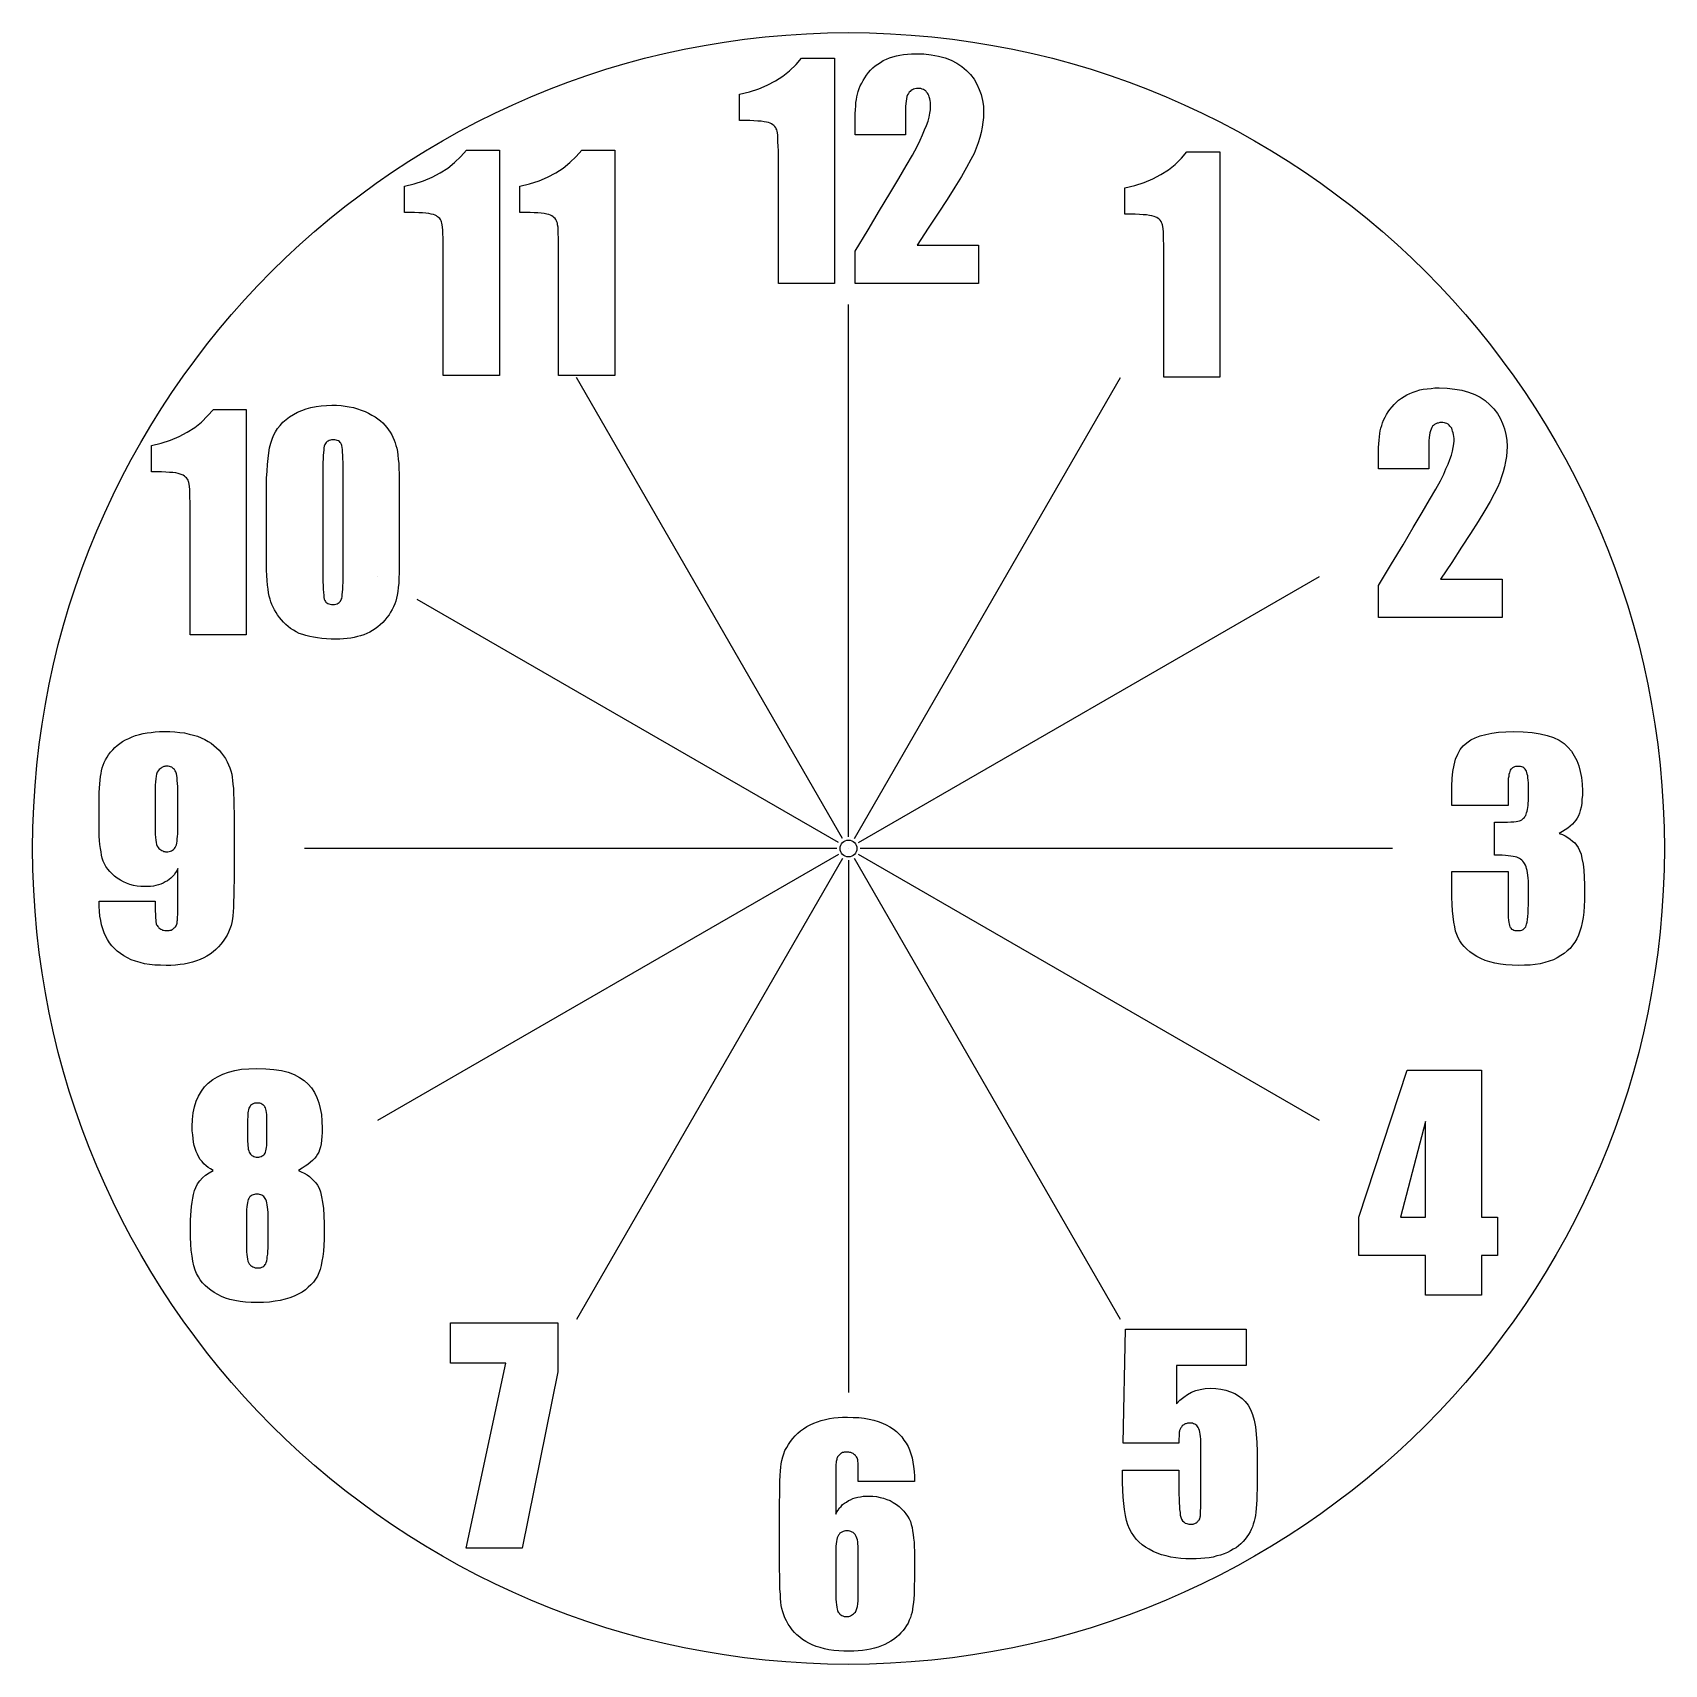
# Model space of a CAD drawing. Header units: metres. Extents: x -6 to 6, y -6 to 6.
import ezdxf

# ---------------------------------------------------------------- set-up
doc = ezdxf.new("R2010")
doc.units = ezdxf.units.M

msp = doc.modelspace()

# ---------------------------------------------------------------- linework, layer by layer
at = {"layer": '14', "color": 14, "linetype": 'CONTINUOUS'}
for p, q in [((-0.433, 5.72), (-0.386, 5.765)), ((-0.386, 5.765), (-0.345, 5.812)), ((-0.345, 5.812), (-0.102, 5.812)), ((-0.102, 5.812), (-0.102, 4.156)), ((0.196, 5.755), (0.216, 5.769)), ((0.216, 5.769), (0.236, 5.781)), ((0.236, 5.781), (0.256, 5.794)), ((0.256, 5.794), (0.279, 5.805)), ((0.279, 5.805), (0.302, 5.814)), ((0.302, 5.814), (0.325, 5.821)), ((0.325, 5.821), (0.352, 5.829)), ((0.352, 5.829), (0.378, 5.835)), ((0.378, 5.835), (0.405, 5.838)), ((0.405, 5.838), (0.434, 5.841)), ((0.434, 5.841), (0.464, 5.844)), ((0.464, 5.844), (0.494, 5.844)), ((0.494, 5.844), (0.554, 5.843)), ((0.554, 5.843), (0.609, 5.837)), ((0.609, 5.837), (0.662, 5.828)), ((0.662, 5.828), (0.711, 5.814)), ((0.711, 5.814), (0.755, 5.797)), ((0.755, 5.797), (0.797, 5.775)), ((0.797, 5.775), (0.834, 5.751)), ((-0.597, 5.614), (-0.537, 5.645)), ((-0.537, 5.645), (-0.482, 5.68)), ((-0.482, 5.68), (-0.433, 5.72)), ((0.097, 5.628), (0.107, 5.648)), ((0.107, 5.648), (0.12, 5.668)), ((0.12, 5.668), (0.132, 5.686)), ((0.132, 5.686), (0.147, 5.706)), ((0.147, 5.706), (0.163, 5.723)), ((0.163, 5.723), (0.18, 5.74)), ((0.18, 5.74), (0.196, 5.755)), ((0.834, 5.751), (0.867, 5.722)), ((0.867, 5.722), (0.897, 5.691)), ((0.897, 5.691), (0.923, 5.657)), ((0.923, 5.657), (0.944, 5.622)), ((-0.801, 5.547), (-0.729, 5.565)), ((-0.801, 5.353), (-0.801, 5.547)), ((-0.729, 5.565), (-0.66, 5.586)), ((-0.66, 5.586), (-0.597, 5.614)), ((0.058, 5.508), (0.061, 5.528)), ((0.061, 5.528), (0.066, 5.548)), ((0.066, 5.548), (0.072, 5.568)), ((0.072, 5.568), (0.078, 5.588)), ((0.078, 5.588), (0.086, 5.608)), ((0.086, 5.608), (0.097, 5.628)), ((0.43, 5.53), (0.427, 5.514)), ((0.434, 5.542), (0.43, 5.53)), ((0.441, 5.553), (0.434, 5.542)), ((0.447, 5.562), (0.441, 5.553)), ((0.453, 5.568), (0.447, 5.562)), ((0.461, 5.576), (0.453, 5.568)), ((0.47, 5.58), (0.461, 5.576)), ((0.479, 5.585), (0.47, 5.58)), ((0.488, 5.586), (0.479, 5.585)), ((0.499, 5.59), (0.488, 5.586)), ((0.511, 5.59), (0.499, 5.59)), ((0.522, 5.59), (0.511, 5.59)), ((0.533, 5.588), (0.522, 5.59)), ((0.542, 5.585), (0.533, 5.588)), ((0.551, 5.582), (0.542, 5.585)), ((0.56, 5.577), (0.551, 5.582)), ((0.568, 5.571), (0.56, 5.577)), ((0.574, 5.563), (0.568, 5.571)), ((0.58, 5.556), (0.574, 5.563)), ((0.586, 5.548), (0.58, 5.556)), ((0.591, 5.537), (0.586, 5.548)), ((0.594, 5.527), (0.591, 5.537)), ((0.599, 5.514), (0.594, 5.527)), ((0.944, 5.622), (0.961, 5.583)), ((0.961, 5.583), (0.975, 5.544)), ((0.975, 5.544), (0.986, 5.502)), ((0.049, 5.405), (0.051, 5.433)), ((0.049, 5.375), (0.049, 5.405)), ((0.051, 5.433), (0.054, 5.461)), ((0.054, 5.461), (0.055, 5.485)), ((0.055, 5.485), (0.058, 5.508)), ((0.419, 5.456), (0.418, 5.433)), ((0.418, 5.433), (0.418, 5.407)), ((0.418, 5.407), (0.418, 5.249)), ((0.421, 5.479), (0.419, 5.456)), ((0.424, 5.497), (0.421, 5.479)), ((0.427, 5.514), (0.424, 5.497)), ((0.593, 5.379), (0.599, 5.407)), ((0.6, 5.502), (0.599, 5.514)), ((0.599, 5.407), (0.602, 5.433)), ((0.602, 5.487), (0.6, 5.502)), ((0.603, 5.471), (0.602, 5.487)), ((0.602, 5.433), (0.603, 5.456)), ((0.603, 5.456), (0.603, 5.471)), ((0.986, 5.502), (0.992, 5.459)), ((0.992, 5.459), (0.993, 5.413)), ((0.993, 5.413), (0.992, 5.376)), ((-0.76, 5.353), (-0.801, 5.353)), ((-0.726, 5.353), (-0.76, 5.353)), ((-0.695, 5.352), (-0.726, 5.353)), ((-0.667, 5.35), (-0.695, 5.352)), ((-0.643, 5.349), (-0.667, 5.35)), ((-0.621, 5.345), (-0.643, 5.349)), ((-0.603, 5.342), (-0.621, 5.345)), ((-0.588, 5.338), (-0.603, 5.342)), ((-0.575, 5.333), (-0.588, 5.338)), ((-0.566, 5.329), (-0.575, 5.333)), ((-0.557, 5.322), (-0.566, 5.329)), ((-0.549, 5.316), (-0.557, 5.322)), ((-0.542, 5.309), (-0.549, 5.316)), ((-0.535, 5.301), (-0.542, 5.309)), ((-0.531, 5.293), (-0.535, 5.301)), ((-0.528, 5.284), (-0.531, 5.293)), ((-0.525, 5.275), (-0.528, 5.284)), ((0.048, 5.342), (0.049, 5.375)), ((0.048, 5.309), (0.048, 5.342)), ((0.048, 5.249), (0.048, 5.309)), ((0.545, 5.249), (0.56, 5.284)), ((0.56, 5.284), (0.574, 5.318)), ((0.574, 5.318), (0.585, 5.35)), ((0.585, 5.35), (0.593, 5.379)), ((0.983, 5.304), (0.975, 5.266)), ((0.989, 5.341), (0.983, 5.304)), ((0.992, 5.376), (0.989, 5.341)), ((-0.523, 5.263), (-0.525, 5.275)), ((-0.52, 5.246), (-0.523, 5.263)), ((-0.519, 5.224), (-0.52, 5.246)), ((-0.519, 5.197), (-0.519, 5.224)), ((-0.517, 5.166), (-0.519, 5.197)), ((-0.515, 5.131), (-0.517, 5.166)), ((0.418, 5.249), (0.048, 5.249)), ((0.47, 5.1), (0.504, 5.163)), ((0.504, 5.163), (0.528, 5.21)), ((0.528, 5.21), (0.545, 5.249)), ((0.953, 5.19), (0.94, 5.15)), ((0.966, 5.229), (0.953, 5.19)), ((0.975, 5.266), (0.966, 5.229)), ((-2.947, 5.004), (-2.897, 5.044)), ((-2.897, 5.044), (-2.851, 5.088)), ((-2.851, 5.088), (-2.81, 5.136)), ((-2.81, 5.136), (-2.567, 5.136)), ((-2.567, 5.136), (-2.567, 3.479)), ((-2.098, 5.004), (-2.049, 5.044)), ((-2.049, 5.044), (-2.003, 5.088)), ((-2.003, 5.088), (-1.961, 5.136)), ((-1.961, 5.136), (-1.719, 5.136)), ((-1.719, 5.136), (-1.719, 3.479)), ((-0.515, 5.089), (-0.515, 5.131)), ((-0.515, 5.043), (-0.515, 5.089)), ((-0.515, 4.156), (-0.515, 5.043)), ((0.424, 5.021), (0.47, 5.1)), ((0.9, 5.066), (0.869, 5.009)), ((0.923, 5.112), (0.9, 5.066)), ((0.94, 5.15), (0.923, 5.112)), ((2.402, 5.031), (2.448, 5.076)), ((2.448, 5.076), (2.489, 5.123)), ((2.489, 5.123), (2.732, 5.123)), ((2.732, 5.123), (2.732, 3.467)), ((-3.125, 4.91), (-3.062, 4.938)), ((-3.062, 4.938), (-3.002, 4.969)), ((-3.002, 4.969), (-2.947, 5.004)), ((-2.276, 4.91), (-2.213, 4.938)), ((-2.213, 4.938), (-2.153, 4.969)), ((-2.153, 4.969), (-2.098, 5.004)), ((0.304, 4.817), (0.37, 4.928)), ((0.37, 4.928), (0.424, 5.021)), ((0.831, 4.943), (0.781, 4.863)), ((0.869, 5.009), (0.831, 4.943)), ((2.174, 4.897), (2.237, 4.925)), ((2.237, 4.925), (2.297, 4.956)), ((2.297, 4.956), (2.353, 4.991)), ((2.353, 4.991), (2.402, 5.031)), ((-3.266, 4.87), (-3.194, 4.889)), ((-3.266, 4.677), (-3.266, 4.87)), ((-3.194, 4.889), (-3.125, 4.91)), ((-2.417, 4.87), (-2.345, 4.889)), ((-2.417, 4.677), (-2.417, 4.87)), ((-2.345, 4.889), (-2.276, 4.91)), ((0.229, 4.691), (0.304, 4.817)), ((0.781, 4.863), (0.725, 4.774)), ((2.033, 4.858), (2.105, 4.876)), ((2.033, 4.664), (2.033, 4.858)), ((2.105, 4.876), (2.174, 4.897)), ((0.144, 4.55), (0.229, 4.691)), ((0.725, 4.774), (0.66, 4.673)), ((-3.224, 4.677), (-3.266, 4.677)), ((-3.191, 4.677), (-3.224, 4.677)), ((-3.16, 4.675), (-3.191, 4.677)), ((-3.132, 4.674), (-3.16, 4.675)), ((-3.108, 4.672), (-3.132, 4.674)), ((-3.086, 4.669), (-3.108, 4.672)), ((-3.068, 4.666), (-3.086, 4.669)), ((-3.052, 4.662), (-3.068, 4.666)), ((-3.04, 4.657), (-3.052, 4.662)), ((-3.031, 4.652), (-3.04, 4.657)), ((-3.022, 4.646), (-3.031, 4.652)), ((-3.014, 4.64), (-3.022, 4.646)), ((-3.006, 4.632), (-3.014, 4.64)), ((-3, 4.625), (-3.006, 4.632)), ((-2.996, 4.617), (-3, 4.625)), ((-2.993, 4.608), (-2.996, 4.617)), ((-2.99, 4.599), (-2.993, 4.608)), ((-2.988, 4.586), (-2.99, 4.599)), ((-2.985, 4.569), (-2.988, 4.586)), ((-2.983, 4.548), (-2.985, 4.569)), ((-2.376, 4.677), (-2.417, 4.677)), ((-2.342, 4.677), (-2.376, 4.677)), ((-2.311, 4.675), (-2.342, 4.677)), ((-2.284, 4.674), (-2.311, 4.675)), ((-2.259, 4.672), (-2.284, 4.674)), ((-2.238, 4.669), (-2.259, 4.672)), ((-2.219, 4.666), (-2.238, 4.669)), ((-2.204, 4.662), (-2.219, 4.666)), ((-2.192, 4.657), (-2.204, 4.662)), ((-2.182, 4.652), (-2.192, 4.657)), ((-2.173, 4.646), (-2.182, 4.652)), ((-2.166, 4.64), (-2.173, 4.646)), ((-2.158, 4.632), (-2.166, 4.64)), ((-2.152, 4.625), (-2.158, 4.632)), ((-2.147, 4.617), (-2.152, 4.625)), ((-2.144, 4.608), (-2.147, 4.617)), ((-2.141, 4.599), (-2.144, 4.608)), ((-2.139, 4.586), (-2.141, 4.599)), ((-2.136, 4.569), (-2.139, 4.586)), ((-2.135, 4.548), (-2.136, 4.569)), ((0.586, 4.561), (0.504, 4.438)), ((0.66, 4.673), (0.586, 4.561)), ((2.075, 4.664), (2.033, 4.664)), ((2.108, 4.664), (2.075, 4.664)), ((2.139, 4.663), (2.108, 4.664)), ((2.167, 4.661), (2.139, 4.663)), ((2.191, 4.66), (2.167, 4.661)), ((2.213, 4.656), (2.191, 4.66)), ((2.231, 4.653), (2.213, 4.656)), ((2.247, 4.649), (2.231, 4.653)), ((2.259, 4.644), (2.247, 4.649)), ((2.268, 4.64), (2.259, 4.644)), ((2.277, 4.633), (2.268, 4.64)), ((2.285, 4.627), (2.277, 4.633)), ((2.293, 4.62), (2.285, 4.627)), ((2.299, 4.612), (2.293, 4.62)), ((2.303, 4.604), (2.299, 4.612)), ((2.306, 4.595), (2.303, 4.604)), ((2.31, 4.586), (2.306, 4.595)), ((2.311, 4.574), (2.31, 4.586)), ((2.314, 4.557), (2.311, 4.574)), ((-2.983, 4.52), (-2.983, 4.548)), ((-2.982, 4.49), (-2.983, 4.52)), ((-2.98, 4.454), (-2.982, 4.49)), ((-2.98, 4.413), (-2.98, 4.454)), ((-2.135, 4.52), (-2.135, 4.548)), ((-2.133, 4.49), (-2.135, 4.52)), ((-2.132, 4.454), (-2.133, 4.49)), ((-2.132, 4.413), (-2.132, 4.454)), ((0.048, 4.392), (0.144, 4.55)), ((2.316, 4.535), (2.314, 4.557)), ((2.316, 4.508), (2.316, 4.535)), ((2.317, 4.477), (2.316, 4.508)), ((2.319, 4.441), (2.317, 4.477)), ((2.319, 4.4), (2.319, 4.441)), ((-2.98, 4.367), (-2.98, 4.413)), ((-2.98, 3.479), (-2.98, 4.367)), ((-2.132, 4.367), (-2.132, 4.413)), ((-2.132, 3.479), (-2.132, 4.367)), ((0.048, 4.156), (0.048, 4.392)), ((0.504, 4.438), (0.956, 4.438)), ((0.956, 4.438), (0.956, 4.156)), ((2.319, 4.354), (2.319, 4.4)), ((2.319, 3.467), (2.319, 4.354)), ((-0.102, 4.156), (-0.515, 4.156)), ((0.956, 4.156), (0.048, 4.156)), ((0, 0.086), (0, 4)), ((-2.567, 3.479), (-2.98, 3.479)), ((-1.719, 3.479), (-2.132, 3.479)), ((-0.043, 0.074), (-2, 3.464)), ((0.043, 0.074), (2, 3.464)), ((2.732, 3.467), (2.319, 3.467)), ((4.152, 3.356), (4.175, 3.364)), ((4.175, 3.364), (4.201, 3.372)), ((4.201, 3.372), (4.227, 3.378)), ((4.227, 3.378), (4.255, 3.381)), ((4.255, 3.381), (4.284, 3.384)), ((4.284, 3.384), (4.313, 3.387)), ((4.313, 3.387), (4.344, 3.387)), ((4.344, 3.387), (4.403, 3.386)), ((4.403, 3.386), (4.459, 3.379)), ((4.459, 3.379), (4.511, 3.37)), ((4.511, 3.37), (4.56, 3.356)), ((-3.988, 3.234), (-3.953, 3.244)), ((-3.953, 3.244), (-3.916, 3.251)), ((-3.916, 3.251), (-3.879, 3.256)), ((-3.879, 3.256), (-3.839, 3.259)), ((-3.839, 3.259), (-3.8, 3.261)), ((-3.8, 3.261), (-3.766, 3.261)), ((-3.766, 3.261), (-3.732, 3.257)), ((-3.732, 3.257), (-3.701, 3.254)), ((-3.701, 3.254), (-3.671, 3.248)), ((-3.671, 3.248), (-3.64, 3.242)), ((-3.64, 3.242), (-3.611, 3.234)), ((3.981, 3.229), (3.997, 3.249)), ((3.997, 3.249), (4.012, 3.266)), ((4.012, 3.266), (4.029, 3.283)), ((4.029, 3.283), (4.046, 3.298)), ((4.046, 3.298), (4.066, 3.312)), ((4.066, 3.312), (4.086, 3.324)), ((4.086, 3.324), (4.106, 3.336)), ((4.106, 3.336), (4.129, 3.347)), ((4.129, 3.347), (4.152, 3.356)), ((4.56, 3.356), (4.605, 3.34)), ((4.605, 3.34), (4.646, 3.318)), ((4.646, 3.318), (4.683, 3.294)), ((4.683, 3.294), (4.717, 3.264)), ((4.717, 3.264), (4.746, 3.234)), ((-4.808, 3.096), (-4.759, 3.136)), ((-4.759, 3.136), (-4.713, 3.181)), ((-4.713, 3.181), (-4.671, 3.228)), ((-4.671, 3.228), (-4.429, 3.228)), ((-4.429, 3.228), (-4.429, 1.572)), ((-4.18, 3.112), (-4.159, 3.135)), ((-4.159, 3.135), (-4.136, 3.155)), ((-4.136, 3.155), (-4.111, 3.175)), ((-4.111, 3.175), (-4.082, 3.191)), ((-4.082, 3.191), (-4.053, 3.208)), ((-4.053, 3.208), (-4.021, 3.222)), ((-4.021, 3.222), (-3.988, 3.234)), ((-3.611, 3.234), (-3.583, 3.224)), ((-3.583, 3.224), (-3.555, 3.213)), ((-3.555, 3.213), (-3.529, 3.201)), ((-3.529, 3.201), (-3.505, 3.188)), ((-3.505, 3.188), (-3.482, 3.175)), ((-3.482, 3.175), (-3.462, 3.161)), ((-3.462, 3.161), (-3.442, 3.145)), ((-3.442, 3.145), (-3.425, 3.13)), ((-3.425, 3.13), (-3.41, 3.113)), ((3.921, 3.111), (3.927, 3.131)), ((3.927, 3.131), (3.935, 3.151)), ((3.935, 3.151), (3.946, 3.171)), ((3.946, 3.171), (3.957, 3.191)), ((3.957, 3.191), (3.969, 3.211)), ((3.969, 3.211), (3.981, 3.229)), ((4.319, 3.123), (4.31, 3.118)), ((4.328, 3.128), (4.319, 3.123)), ((4.337, 3.129), (4.328, 3.128)), ((4.348, 3.132), (4.337, 3.129)), ((4.36, 3.132), (4.348, 3.132)), ((4.371, 3.132), (4.36, 3.132)), ((4.382, 3.131), (4.371, 3.132)), ((4.391, 3.128), (4.382, 3.131)), ((4.4, 3.125), (4.391, 3.128)), ((4.41, 3.12), (4.4, 3.125)), ((4.417, 3.114), (4.41, 3.12)), ((4.746, 3.234), (4.772, 3.2)), ((4.772, 3.2), (4.793, 3.165)), ((4.793, 3.165), (4.81, 3.126)), ((4.81, 3.126), (4.824, 3.086)), ((-5.055, 2.981), (-4.986, 3.003)), ((-4.986, 3.003), (-4.923, 3.03)), ((-4.923, 3.03), (-4.863, 3.061)), ((-4.863, 3.061), (-4.808, 3.096)), ((-4.248, 2.98), (-4.239, 3.01)), ((-4.239, 3.01), (-4.228, 3.038)), ((-4.228, 3.038), (-4.214, 3.064)), ((-4.214, 3.064), (-4.199, 3.089)), ((-4.199, 3.089), (-4.18, 3.112)), ((-3.82, 3.001), (-3.827, 2.996)), ((-3.81, 3.004), (-3.82, 3.001)), ((-3.801, 3.006), (-3.81, 3.004)), ((-3.79, 3.006), (-3.801, 3.006)), ((-3.778, 3.006), (-3.79, 3.006)), ((-3.769, 3.004), (-3.778, 3.006)), ((-3.76, 3.001), (-3.769, 3.004)), ((-3.75, 2.998), (-3.76, 3.001)), ((-3.41, 3.113), (-3.394, 3.096)), ((-3.394, 3.096), (-3.382, 3.079)), ((-3.382, 3.079), (-3.37, 3.061)), ((-3.37, 3.061), (-3.359, 3.043)), ((-3.359, 3.043), (-3.35, 3.024)), ((-3.35, 3.024), (-3.342, 3.004)), ((-3.342, 3.004), (-3.334, 2.984)), ((3.9, 2.976), (3.903, 3.003)), ((3.903, 3.003), (3.904, 3.028)), ((3.904, 3.028), (3.908, 3.051)), ((3.908, 3.051), (3.911, 3.071)), ((3.911, 3.071), (3.915, 3.091)), ((3.915, 3.091), (3.921, 3.111)), ((4.27, 3.022), (4.268, 2.999)), ((4.273, 3.04), (4.27, 3.022)), ((4.276, 3.057), (4.273, 3.04)), ((4.279, 3.072), (4.276, 3.057)), ((4.284, 3.085), (4.279, 3.072)), ((4.29, 3.095), (4.284, 3.085)), ((4.296, 3.105), (4.29, 3.095)), ((4.302, 3.111), (4.296, 3.105)), ((4.31, 3.118), (4.302, 3.111)), ((4.423, 3.106), (4.417, 3.114)), ((4.43, 3.099), (4.423, 3.106)), ((4.436, 3.091), (4.43, 3.099)), ((4.44, 3.08), (4.436, 3.091)), ((4.443, 3.069), (4.44, 3.08)), ((4.448, 3.057), (4.443, 3.069)), ((4.449, 3.045), (4.448, 3.057)), ((4.451, 3.029), (4.449, 3.045)), ((4.453, 3.014), (4.451, 3.029)), ((4.453, 2.999), (4.453, 3.014)), ((4.824, 3.086), (4.835, 3.045)), ((4.835, 3.045), (4.841, 3.002)), ((4.841, 3.002), (4.843, 2.956)), ((-5.127, 2.963), (-5.055, 2.981)), ((-5.127, 2.769), (-5.127, 2.963)), ((-4.269, 2.868), (-4.263, 2.909)), ((-4.263, 2.909), (-4.257, 2.946)), ((-4.257, 2.946), (-4.248, 2.98)), ((-3.862, 2.912), (-3.864, 2.891)), ((-3.864, 2.891), (-3.864, 2.866)), ((-3.859, 2.93), (-3.862, 2.912)), ((-3.858, 2.947), (-3.859, 2.93)), ((-3.855, 2.96), (-3.858, 2.947)), ((-3.85, 2.97), (-3.855, 2.96)), ((-3.847, 2.978), (-3.85, 2.97)), ((-3.841, 2.986), (-3.847, 2.978)), ((-3.835, 2.992), (-3.841, 2.986)), ((-3.827, 2.996), (-3.835, 2.992)), ((-3.744, 2.993), (-3.75, 2.998)), ((-3.738, 2.987), (-3.744, 2.993)), ((-3.734, 2.98), (-3.738, 2.987)), ((-3.729, 2.972), (-3.734, 2.98)), ((-3.726, 2.963), (-3.729, 2.972)), ((-3.724, 2.949), (-3.726, 2.963)), ((-3.721, 2.934), (-3.724, 2.949)), ((-3.72, 2.915), (-3.721, 2.934)), ((-3.718, 2.892), (-3.72, 2.915)), ((-3.718, 2.868), (-3.718, 2.892)), ((-3.334, 2.984), (-3.328, 2.963)), ((-3.328, 2.963), (-3.322, 2.943)), ((-3.322, 2.943), (-3.317, 2.92)), ((-3.317, 2.92), (-3.314, 2.892)), ((-3.314, 2.892), (-3.311, 2.863)), ((3.897, 2.885), (3.898, 2.917)), ((3.897, 2.851), (3.897, 2.885)), ((3.898, 2.948), (3.9, 2.976)), ((3.898, 2.917), (3.898, 2.948)), ((4.268, 2.999), (4.267, 2.976)), ((4.267, 2.976), (4.267, 2.95)), ((4.267, 2.95), (4.267, 2.791)), ((4.423, 2.861), (4.434, 2.893)), ((4.434, 2.893), (4.442, 2.922)), ((4.442, 2.922), (4.448, 2.95)), ((4.448, 2.95), (4.451, 2.976)), ((4.451, 2.976), (4.453, 2.999)), ((4.838, 2.884), (4.832, 2.847)), ((4.841, 2.919), (4.838, 2.884)), ((4.843, 2.956), (4.841, 2.919)), ((-5.086, 2.769), (-5.127, 2.769)), ((-5.052, 2.769), (-5.086, 2.769)), ((-5.021, 2.768), (-5.052, 2.769)), ((-4.994, 2.766), (-5.021, 2.768)), ((-4.969, 2.765), (-4.994, 2.766)), ((-4.947, 2.762), (-4.969, 2.765)), ((-4.929, 2.758), (-4.947, 2.762)), ((-4.279, 2.723), (-4.275, 2.775)), ((-4.275, 2.775), (-4.272, 2.823)), ((-4.272, 2.823), (-4.269, 2.868)), ((-3.864, 2.866), (-3.866, 2.838)), ((-3.866, 2.838), (-3.866, 2.808)), ((-3.866, 2.808), (-3.866, 1.999)), ((-3.717, 2.838), (-3.718, 2.868)), ((-3.717, 2.808), (-3.717, 2.838)), ((-3.717, 1.986), (-3.717, 2.808)), ((-3.311, 2.863), (-3.308, 2.831)), ((-3.308, 2.831), (-3.307, 2.795)), ((-3.307, 2.795), (-3.305, 2.755)), ((3.897, 2.791), (3.897, 2.851)), ((4.267, 2.791), (3.897, 2.791)), ((4.377, 2.753), (4.394, 2.791)), ((4.394, 2.791), (4.41, 2.827)), ((4.41, 2.827), (4.423, 2.861)), ((4.815, 2.771), (4.803, 2.733)), ((4.824, 2.808), (4.815, 2.771)), ((4.832, 2.847), (4.824, 2.808)), ((-4.914, 2.754), (-4.929, 2.758)), ((-4.901, 2.749), (-4.914, 2.754)), ((-4.892, 2.745), (-4.901, 2.749)), ((-4.883, 2.739), (-4.892, 2.745)), ((-4.875, 2.732), (-4.883, 2.739)), ((-4.868, 2.725), (-4.875, 2.732)), ((-4.862, 2.717), (-4.868, 2.725)), ((-4.857, 2.709), (-4.862, 2.717)), ((-4.854, 2.7), (-4.857, 2.709)), ((-4.851, 2.691), (-4.854, 2.7)), ((-4.849, 2.679), (-4.851, 2.691)), ((-4.846, 2.662), (-4.849, 2.679)), ((-4.845, 2.64), (-4.846, 2.662)), ((-4.845, 2.613), (-4.845, 2.64)), ((-4.279, 2.668), (-4.279, 2.723)), ((-4.279, 2.089), (-4.279, 2.668)), ((-3.305, 2.755), (-3.304, 2.714)), ((-3.304, 2.714), (-3.304, 2.668)), ((-3.304, 2.668), (-3.304, 2.115)), ((4.273, 2.564), (4.319, 2.643)), ((4.319, 2.643), (4.353, 2.705)), ((4.353, 2.705), (4.377, 2.753)), ((4.772, 2.655), (4.749, 2.609)), ((4.789, 2.693), (4.772, 2.655)), ((4.803, 2.733), (4.789, 2.693)), ((-4.843, 2.582), (-4.845, 2.613)), ((-4.842, 2.547), (-4.843, 2.582)), ((-4.842, 2.505), (-4.842, 2.547)), ((4.219, 2.471), (4.273, 2.564)), ((4.718, 2.552), (4.68, 2.486)), ((4.749, 2.609), (4.718, 2.552)), ((-4.842, 2.459), (-4.842, 2.505)), ((-4.842, 1.572), (-4.842, 2.459)), ((4.153, 2.36), (4.219, 2.471)), ((4.188, 2.418), (4.188, 2.418)), ((4.631, 2.406), (4.574, 2.317)), ((4.68, 2.486), (4.631, 2.406)), ((4.078, 2.234), (4.153, 2.36)), ((4.574, 2.317), (4.509, 2.216)), ((3.994, 2.093), (4.078, 2.234)), ((4.509, 2.216), (4.436, 2.104)), ((-4.279, 2.048), (-4.279, 2.089)), ((-4.277, 2.008), (-4.279, 2.048)), ((-3.304, 2.069), (-3.305, 2.028)), ((-3.304, 2.115), (-3.304, 2.069)), ((3.897, 1.935), (3.994, 2.093)), ((4.436, 2.104), (4.353, 1.981)), ((-4.275, 1.971), (-4.277, 2.008)), ((-4.272, 1.937), (-4.275, 1.971)), ((-4.269, 1.908), (-4.272, 1.937)), ((-3.866, 1.999), (-3.866, 1.963)), ((-3.866, 1.963), (-3.864, 1.932)), ((-3.864, 1.932), (-3.864, 1.906)), ((-3.718, 1.931), (-3.717, 1.957)), ((-3.718, 1.906), (-3.718, 1.931)), ((-3.717, 1.957), (-3.717, 1.986)), ((-3.464, 2), (-3.464, 2)), ((-3.308, 1.952), (-3.311, 1.919)), ((-3.307, 1.988), (-3.308, 1.952)), ((-3.305, 2.028), (-3.307, 1.988)), ((0.074, 0.043), (3.464, 2)), ((3.897, 1.698), (3.897, 1.935)), ((4.353, 1.981), (4.806, 1.981)), ((4.806, 1.981), (4.806, 1.698)), ((-4.265, 1.88), (-4.269, 1.908)), ((-4.26, 1.856), (-4.265, 1.88)), ((-4.254, 1.834), (-4.26, 1.856)), ((-4.248, 1.814), (-4.254, 1.834)), ((-4.24, 1.794), (-4.248, 1.814)), ((-3.864, 1.906), (-3.862, 1.882)), ((-3.862, 1.882), (-3.859, 1.862)), ((-3.859, 1.862), (-3.858, 1.847)), ((-3.858, 1.847), (-3.855, 1.833)), ((-3.855, 1.833), (-3.852, 1.823)), ((-3.852, 1.823), (-3.847, 1.817)), ((-3.847, 1.817), (-3.843, 1.811)), ((-3.843, 1.811), (-3.836, 1.807)), ((-3.836, 1.807), (-3.83, 1.802)), ((-3.83, 1.802), (-3.821, 1.799)), ((-3.761, 1.799), (-3.753, 1.804)), ((-3.753, 1.804), (-3.746, 1.808)), ((-3.746, 1.808), (-3.74, 1.814)), ((-3.74, 1.814), (-3.735, 1.82)), ((-3.735, 1.82), (-3.73, 1.83)), ((-3.73, 1.83), (-3.727, 1.839)), ((-3.727, 1.839), (-3.724, 1.853)), ((-3.724, 1.853), (-3.723, 1.868)), ((-3.723, 1.868), (-3.72, 1.886)), ((-3.72, 1.886), (-3.718, 1.906)), ((-3.33, 1.819), (-3.337, 1.799)), ((-3.324, 1.84), (-3.33, 1.819)), ((-3.319, 1.863), (-3.324, 1.84)), ((-3.314, 1.89), (-3.319, 1.863)), ((-3.311, 1.919), (-3.314, 1.89)), ((-0.074, 0.043), (-3.173, 1.832)), ((-4.231, 1.774), (-4.24, 1.794)), ((-4.222, 1.756), (-4.231, 1.774)), ((-4.209, 1.736), (-4.222, 1.756)), ((-4.199, 1.718), (-4.209, 1.736)), ((-4.185, 1.699), (-4.199, 1.718)), ((-4.171, 1.681), (-4.185, 1.699)), ((-4.156, 1.664), (-4.171, 1.681)), ((-3.821, 1.799), (-3.813, 1.796)), ((-3.813, 1.796), (-3.803, 1.794)), ((-3.803, 1.794), (-3.792, 1.794)), ((-3.792, 1.794), (-3.781, 1.794)), ((-3.781, 1.794), (-3.77, 1.796)), ((-3.77, 1.796), (-3.761, 1.799)), ((-3.394, 1.699), (-3.41, 1.679)), ((-3.379, 1.718), (-3.394, 1.699)), ((-3.367, 1.738), (-3.379, 1.718)), ((-3.356, 1.757), (-3.367, 1.738)), ((-3.345, 1.777), (-3.356, 1.757)), ((-3.337, 1.799), (-3.345, 1.777)), ((4.806, 1.698), (3.897, 1.698)), ((-4.429, 1.572), (-4.842, 1.572)), ((-4.139, 1.647), (-4.156, 1.664)), ((-4.122, 1.632), (-4.139, 1.647)), ((-4.104, 1.618), (-4.122, 1.632)), ((-4.082, 1.605), (-4.104, 1.618)), ((-4.061, 1.593), (-4.082, 1.605)), ((-4.039, 1.582), (-4.061, 1.593)), ((-4.014, 1.573), (-4.039, 1.582)), ((-3.99, 1.566), (-4.014, 1.573)), ((-3.962, 1.559), (-3.99, 1.566)), ((-3.588, 1.564), (-3.611, 1.558)), ((-3.565, 1.572), (-3.588, 1.564)), ((-3.542, 1.581), (-3.565, 1.572)), ((-3.52, 1.592), (-3.542, 1.581)), ((-3.5, 1.602), (-3.52, 1.592)), ((-3.48, 1.616), (-3.5, 1.602)), ((-3.462, 1.63), (-3.48, 1.616)), ((-3.443, 1.645), (-3.462, 1.63)), ((-3.425, 1.662), (-3.443, 1.645)), ((-3.41, 1.679), (-3.425, 1.662)), ((-3.935, 1.553), (-3.962, 1.559)), ((-3.904, 1.549), (-3.935, 1.553)), ((-3.872, 1.544), (-3.904, 1.549)), ((-3.839, 1.541), (-3.872, 1.544)), ((-3.804, 1.539), (-3.839, 1.541)), ((-3.769, 1.539), (-3.804, 1.539)), ((-3.74, 1.539), (-3.769, 1.539)), ((-3.714, 1.541), (-3.74, 1.539)), ((-3.687, 1.544), (-3.714, 1.541)), ((-3.661, 1.547), (-3.687, 1.544)), ((-3.635, 1.552), (-3.661, 1.547)), ((-3.611, 1.558), (-3.635, 1.552)), ((-5.215, 0.838), (-5.187, 0.845)), ((-5.187, 0.845), (-5.158, 0.851)), ((-5.158, 0.851), (-5.129, 0.854)), ((-5.129, 0.854), (-5.098, 0.857)), ((-5.098, 0.857), (-5.066, 0.861)), ((-5.066, 0.861), (-5.032, 0.861)), ((-5.032, 0.861), (-4.992, 0.861)), ((-4.992, 0.861), (-4.954, 0.857)), ((-4.954, 0.857), (-4.917, 0.854)), ((-4.917, 0.854), (-4.882, 0.85)), ((-4.882, 0.85), (-4.85, 0.842)), ((-4.85, 0.842), (-4.817, 0.834)), ((4.686, 0.839), (4.731, 0.848)), ((4.731, 0.848), (4.78, 0.856)), ((4.78, 0.856), (4.834, 0.859)), ((4.834, 0.859), (4.891, 0.861)), ((4.891, 0.861), (4.961, 0.859)), ((4.961, 0.859), (5.027, 0.853)), ((5.027, 0.853), (5.086, 0.844)), ((5.086, 0.844), (5.139, 0.831)), ((-5.427, 0.709), (-5.411, 0.725)), ((-5.411, 0.725), (-5.395, 0.742)), ((-5.395, 0.742), (-5.378, 0.758)), ((-5.378, 0.758), (-5.358, 0.773)), ((-5.358, 0.773), (-5.338, 0.787)), ((-5.338, 0.787), (-5.316, 0.799)), ((-5.316, 0.799), (-5.293, 0.81)), ((-5.293, 0.81), (-5.267, 0.821)), ((-5.267, 0.821), (-5.243, 0.83)), ((-5.243, 0.83), (-5.215, 0.838)), ((-4.817, 0.834), (-4.788, 0.825)), ((-4.788, 0.825), (-4.761, 0.814)), ((-4.761, 0.814), (-4.734, 0.802)), ((-4.734, 0.802), (-4.71, 0.788)), ((-4.71, 0.788), (-4.688, 0.775)), ((-4.688, 0.775), (-4.667, 0.758)), ((-4.667, 0.758), (-4.647, 0.741)), ((-4.647, 0.741), (-4.628, 0.722)), ((-4.628, 0.722), (-4.612, 0.702)), ((4.481, 0.693), (4.499, 0.727)), ((4.499, 0.727), (4.521, 0.755)), ((4.521, 0.755), (4.547, 0.778)), ((4.547, 0.778), (4.576, 0.798)), ((4.576, 0.798), (4.608, 0.814)), ((4.608, 0.814), (4.645, 0.828)), ((4.645, 0.828), (4.686, 0.839)), ((5.139, 0.831), (5.185, 0.816)), ((5.185, 0.816), (5.227, 0.796)), ((5.227, 0.796), (5.262, 0.771)), ((5.262, 0.771), (5.291, 0.745)), ((5.291, 0.745), (5.316, 0.715)), ((-5.488, 0.593), (-5.481, 0.613)), ((-5.481, 0.613), (-5.473, 0.633)), ((-5.473, 0.633), (-5.464, 0.653)), ((-5.464, 0.653), (-5.453, 0.672)), ((-5.453, 0.672), (-5.441, 0.69)), ((-5.441, 0.69), (-5.427, 0.709)), ((-5.035, 0.603), (-5.041, 0.6)), ((-5.028, 0.604), (-5.035, 0.603)), ((-5.022, 0.606), (-5.028, 0.604)), ((-5.014, 0.606), (-5.022, 0.606)), ((-5.003, 0.606), (-5.014, 0.606)), ((-4.994, 0.604), (-5.003, 0.606)), ((-4.985, 0.601), (-4.994, 0.604)), ((-4.977, 0.598), (-4.985, 0.601)), ((-4.612, 0.702), (-4.596, 0.682)), ((-4.596, 0.682), (-4.582, 0.661)), ((-4.582, 0.661), (-4.57, 0.638)), ((-4.57, 0.638), (-4.559, 0.616)), ((-4.559, 0.616), (-4.55, 0.593)), ((4.444, 0.566), (4.453, 0.613)), ((4.453, 0.613), (4.465, 0.656)), ((4.465, 0.656), (4.481, 0.693)), ((4.906, 0.603), (4.897, 0.6)), ((4.915, 0.604), (4.906, 0.603)), ((4.926, 0.604), (4.915, 0.604)), ((4.935, 0.604), (4.926, 0.604)), ((4.943, 0.603), (4.935, 0.604)), ((4.952, 0.6), (4.943, 0.603)), ((5.316, 0.715), (5.337, 0.682)), ((5.337, 0.682), (5.356, 0.646)), ((5.356, 0.646), (5.371, 0.607)), ((5.371, 0.607), (5.382, 0.566)), ((-5.505, 0.475), (-5.504, 0.503)), ((-5.504, 0.503), (-5.501, 0.529)), ((-5.501, 0.529), (-5.497, 0.552)), ((-5.497, 0.552), (-5.493, 0.572)), ((-5.493, 0.572), (-5.488, 0.593)), ((-5.097, 0.491), (-5.098, 0.466)), ((-5.094, 0.512), (-5.097, 0.491)), ((-5.091, 0.532), (-5.094, 0.512)), ((-5.088, 0.547), (-5.091, 0.532)), ((-5.083, 0.561), (-5.088, 0.547)), ((-5.077, 0.572), (-5.083, 0.561)), ((-5.069, 0.58), (-5.077, 0.572)), ((-5.063, 0.586), (-5.069, 0.58)), ((-5.055, 0.59), (-5.063, 0.586)), ((-5.049, 0.595), (-5.055, 0.59)), ((-5.041, 0.6), (-5.049, 0.595)), ((-4.969, 0.592), (-4.977, 0.598)), ((-4.963, 0.587), (-4.969, 0.592)), ((-4.957, 0.58), (-4.963, 0.587)), ((-4.951, 0.572), (-4.957, 0.58)), ((-4.946, 0.563), (-4.951, 0.572)), ((-4.943, 0.55), (-4.946, 0.563)), ((-4.94, 0.537), (-4.943, 0.55)), ((-4.937, 0.52), (-4.94, 0.537)), ((-4.936, 0.5), (-4.937, 0.52)), ((-4.934, 0.478), (-4.936, 0.5)), ((-4.55, 0.593), (-4.543, 0.57)), ((-4.543, 0.57), (-4.536, 0.547)), ((-4.536, 0.547), (-4.532, 0.524)), ((-4.532, 0.524), (-4.529, 0.5)), ((-4.529, 0.5), (-4.527, 0.474)), ((4.438, 0.458), (4.439, 0.515)), ((4.439, 0.515), (4.444, 0.566)), ((4.852, 0.495), (4.851, 0.475)), ((4.855, 0.53), (4.852, 0.514)), ((4.852, 0.514), (4.852, 0.495)), ((4.857, 0.544), (4.855, 0.53)), ((4.86, 0.557), (4.857, 0.544)), ((4.863, 0.567), (4.86, 0.557)), ((4.866, 0.575), (4.863, 0.567)), ((4.871, 0.583), (4.866, 0.575)), ((4.877, 0.587), (4.871, 0.583)), ((4.883, 0.593), (4.877, 0.587)), ((4.889, 0.596), (4.883, 0.593)), ((4.897, 0.6), (4.889, 0.596)), ((4.958, 0.598), (4.952, 0.6)), ((4.966, 0.593), (4.958, 0.598)), ((4.972, 0.589), (4.966, 0.593)), ((4.977, 0.583), (4.972, 0.589)), ((4.981, 0.577), (4.977, 0.583)), ((4.986, 0.569), (4.981, 0.577)), ((4.989, 0.56), (4.986, 0.569)), ((4.992, 0.547), (4.989, 0.56)), ((4.995, 0.535), (4.992, 0.547)), ((4.997, 0.52), (4.995, 0.535)), ((4.998, 0.503), (4.997, 0.52)), ((5, 0.483), (4.998, 0.503)), ((5, 0.463), (5, 0.483)), ((5.382, 0.566), (5.391, 0.521)), ((5.391, 0.521), (5.396, 0.474)), ((-5.511, 0.335), (-5.51, 0.374)), ((-5.51, 0.411), (-5.508, 0.444)), ((-5.51, 0.374), (-5.51, 0.411)), ((-5.508, 0.444), (-5.505, 0.475)), ((-5.098, 0.466), (-5.098, 0.44)), ((-5.098, 0.44), (-5.098, 0.13)), ((-4.932, 0.455), (-4.934, 0.478)), ((-4.932, 0.429), (-4.932, 0.455)), ((-4.932, 0.13), (-4.932, 0.429)), ((-4.527, 0.474), (-4.524, 0.441)), ((-4.524, 0.441), (-4.523, 0.405)), ((-4.523, 0.405), (-4.521, 0.36)), ((-4.521, 0.36), (-4.521, 0.312)), ((4.438, 0.317), (4.438, 0.458)), ((4.851, 0.475), (4.851, 0.452)), ((4.851, 0.452), (4.851, 0.317)), ((5, 0.371), (5, 0.463)), ((5, 0.351), (5, 0.371)), ((5.394, 0.36), (5.393, 0.331)), ((5.397, 0.391), (5.394, 0.36)), ((5.396, 0.474), (5.397, 0.425)), ((5.397, 0.425), (5.397, 0.391)), ((-5.511, 0.292), (-5.511, 0.335)), ((-5.511, 0.16), (-5.511, 0.292)), ((-4.521, 0.312), (-4.519, 0.257)), ((-4.519, 0.257), (-4.519, 0.197)), ((4.851, 0.317), (4.438, 0.317)), ((4.975, 0.236), (4.98, 0.243)), ((4.98, 0.243), (4.984, 0.253)), ((4.984, 0.253), (4.987, 0.263)), ((4.987, 0.263), (4.99, 0.274)), ((4.99, 0.274), (4.994, 0.286)), ((4.994, 0.286), (4.995, 0.302)), ((4.995, 0.302), (4.998, 0.317)), ((4.998, 0.334), (5, 0.351)), ((4.998, 0.317), (4.998, 0.334)), ((5.368, 0.24), (5.359, 0.223)), ((5.376, 0.259), (5.368, 0.24)), ((5.382, 0.28), (5.376, 0.259)), ((5.388, 0.305), (5.382, 0.28)), ((5.393, 0.331), (5.388, 0.305)), ((-5.511, 0.125), (-5.511, 0.16)), ((-5.51, 0.091), (-5.511, 0.125)), ((-5.098, 0.13), (-5.098, 0.105)), ((-4.932, 0.108), (-4.932, 0.13)), ((-4.519, 0.197), (-4.519, 0.131)), ((-4.519, 0.131), (-4.519, -0.097)), ((4.751, -0.048), (4.751, 0.193)), ((4.751, 0.193), (4.786, 0.193)), ((4.786, 0.193), (4.819, 0.193)), ((4.819, 0.193), (4.846, 0.194)), ((4.846, 0.194), (4.871, 0.196)), ((4.871, 0.196), (4.892, 0.197)), ((4.892, 0.197), (4.909, 0.199)), ((4.909, 0.199), (4.923, 0.202)), ((4.923, 0.202), (4.934, 0.203)), ((4.934, 0.203), (4.943, 0.206)), ((4.943, 0.206), (4.951, 0.211)), ((4.951, 0.211), (4.957, 0.216)), ((4.957, 0.216), (4.964, 0.222)), ((4.964, 0.222), (4.971, 0.228)), ((4.971, 0.228), (4.975, 0.236)), ((5.25, 0.124), (5.227, 0.111)), ((5.27, 0.137), (5.25, 0.124)), ((5.29, 0.15), (5.27, 0.137)), ((5.307, 0.165), (5.29, 0.15)), ((5.324, 0.179), (5.307, 0.165)), ((5.337, 0.193), (5.324, 0.179)), ((5.35, 0.208), (5.337, 0.193)), ((5.359, 0.223), (5.35, 0.208)), ((-6, 0), (-6, 0)), ((-5.508, 0.059), (-5.51, 0.091)), ((-5.505, 0.03), (-5.508, 0.059)), ((-5.502, 0.001), (-5.505, 0.03)), ((-5.497, -0.025), (-5.502, 0.001)), ((-5.098, 0.105), (-5.097, 0.082)), ((-5.097, 0.082), (-5.095, 0.062)), ((-5.095, 0.062), (-5.092, 0.045)), ((-5.092, 0.045), (-5.088, 0.03)), ((-5.088, 0.03), (-5.083, 0.018)), ((-5.083, 0.018), (-5.077, 0.008)), ((-5.077, 0.008), (-5.071, 0.001)), ((-5.071, 0.001), (-5.065, -0.005)), ((-4.963, -0.007), (-4.957, 0.001)), ((-4.957, 0.001), (-4.952, 0.007)), ((-4.952, 0.007), (-4.948, 0.016)), ((-4.948, 0.016), (-4.943, 0.027)), ((-4.943, 0.027), (-4.94, 0.039)), ((-4.94, 0.039), (-4.937, 0.053)), ((-4.937, 0.053), (-4.936, 0.07)), ((-4.936, 0.07), (-4.934, 0.088)), ((-4.934, 0.088), (-4.932, 0.108)), ((-0.086, 0), (-4, 0)), ((0, 0), (0, 0)), ((0, 0), (0, 0)), ((0, 0), (0, 0)), ((0, 0), (0, 0)), ((4, 0), (0.086, 0)), ((5.227, 0.111), (5.25, 0.102)), ((5.25, 0.102), (5.27, 0.093)), ((5.27, 0.093), (5.29, 0.081)), ((5.29, 0.081), (5.308, 0.068)), ((5.308, 0.068), (5.325, 0.055)), ((5.325, 0.055), (5.341, 0.041)), ((5.341, 0.041), (5.354, 0.024)), ((5.354, 0.024), (5.367, 0.007)), ((5.367, 0.007), (5.377, -0.015)), ((-5.493, -0.048), (-5.497, -0.025)), ((-5.488, -0.071), (-5.493, -0.048)), ((-5.481, -0.093), (-5.488, -0.071)), ((-5.471, -0.113), (-5.481, -0.093)), ((-5.461, -0.133), (-5.471, -0.113)), ((-5.065, -0.005), (-5.057, -0.01)), ((-5.057, -0.01), (-5.051, -0.015)), ((-5.051, -0.015), (-5.043, -0.018)), ((-5.043, -0.018), (-5.037, -0.021)), ((-5.037, -0.021), (-5.029, -0.022)), ((-5.029, -0.022), (-5.023, -0.024)), ((-5.023, -0.024), (-5.015, -0.024)), ((-5.015, -0.024), (-5.005, -0.024)), ((-5.005, -0.024), (-4.995, -0.022)), ((-4.995, -0.022), (-4.986, -0.019)), ((-4.986, -0.019), (-4.979, -0.016)), ((-4.979, -0.016), (-4.971, -0.012)), ((-4.971, -0.012), (-4.963, -0.007)), ((-4.519, -0.097), (-4.519, -0.17)), ((-0.074, -0.043), (-3.464, -2)), ((-0.043, -0.074), (-2, -3.464)), ((-0.031, -0.054), (-0.031, -0.054)), ((0, -0.086), (0, -4)), ((2, -3.464), (0.043, -0.074)), ((3.464, -2), (0.074, -0.043)), ((4.78, -0.048), (4.751, -0.048)), ((4.806, -0.05), (4.78, -0.048)), ((4.831, -0.051), (4.806, -0.05)), ((4.852, -0.053), (4.831, -0.051)), ((4.872, -0.056), (4.852, -0.053)), ((4.888, -0.058), (4.872, -0.056)), ((4.903, -0.061), (4.888, -0.058)), ((4.914, -0.064), (4.903, -0.061)), ((4.924, -0.068), (4.914, -0.064)), ((4.934, -0.073), (4.924, -0.068)), ((4.943, -0.079), (4.934, -0.073)), ((4.952, -0.085), (4.943, -0.079)), ((4.96, -0.093), (4.952, -0.085)), ((4.966, -0.102), (4.96, -0.093)), ((4.972, -0.111), (4.966, -0.102)), ((4.978, -0.122), (4.972, -0.111)), ((5.377, -0.015), (5.387, -0.042)), ((5.387, -0.042), (5.394, -0.074)), ((5.394, -0.074), (5.402, -0.114)), ((5.402, -0.114), (5.407, -0.159)), ((-5.448, -0.151), (-5.461, -0.133)), ((-5.433, -0.17), (-5.448, -0.151)), ((-5.416, -0.187), (-5.433, -0.17)), ((-5.398, -0.203), (-5.416, -0.187)), ((-5.378, -0.219), (-5.398, -0.203)), ((-5.355, -0.233), (-5.378, -0.219)), ((-5.332, -0.246), (-5.355, -0.233)), ((-5.009, -0.237), (-5.025, -0.246)), ((-4.995, -0.228), (-5.009, -0.237)), ((-4.983, -0.217), (-4.995, -0.228)), ((-4.971, -0.205), (-4.983, -0.217)), ((-4.96, -0.193), (-4.971, -0.205)), ((-4.949, -0.177), (-4.96, -0.193)), ((-4.94, -0.164), (-4.949, -0.177)), ((-4.932, -0.147), (-4.94, -0.164)), ((-4.932, -0.411), (-4.932, -0.147)), ((-4.519, -0.234), (-4.521, -0.292)), ((-4.519, -0.17), (-4.519, -0.234)), ((4.438, -0.3), (4.438, -0.17)), ((4.438, -0.17), (4.851, -0.17)), ((4.851, -0.17), (4.851, -0.438)), ((4.983, -0.134), (4.978, -0.122)), ((4.987, -0.147), (4.983, -0.134)), ((4.992, -0.162), (4.987, -0.147)), ((4.994, -0.179), (4.992, -0.162)), ((4.997, -0.197), (4.994, -0.179)), ((4.998, -0.217), (4.997, -0.197)), ((5, -0.237), (4.998, -0.217)), ((5, -0.26), (5, -0.237)), ((5.407, -0.159), (5.41, -0.211)), ((5.41, -0.211), (5.413, -0.268)), ((-5.309, -0.256), (-5.332, -0.246)), ((-5.284, -0.265), (-5.309, -0.256)), ((-5.258, -0.271), (-5.284, -0.265)), ((-5.232, -0.277), (-5.258, -0.271)), ((-5.204, -0.279), (-5.232, -0.277)), ((-5.177, -0.28), (-5.204, -0.279)), ((-5.155, -0.28), (-5.177, -0.28)), ((-5.134, -0.279), (-5.155, -0.28)), ((-5.112, -0.276), (-5.134, -0.279)), ((-5.094, -0.273), (-5.112, -0.276)), ((-5.075, -0.268), (-5.094, -0.273)), ((-5.057, -0.262), (-5.075, -0.268)), ((-5.04, -0.254), (-5.057, -0.262)), ((-5.025, -0.246), (-5.04, -0.254)), ((-4.521, -0.345), (-4.523, -0.391)), ((-4.521, -0.292), (-4.521, -0.345)), ((4.438, -0.357), (4.438, -0.3)), ((4.439, -0.411), (4.438, -0.357)), ((5, -0.375), (5, -0.26)), ((5.413, -0.268), (5.413, -0.331)), ((5.413, -0.331), (5.413, -0.38)), ((-5.511, -0.388), (-5.098, -0.388)), ((-5.511, -0.426), (-5.511, -0.388)), ((-5.508, -0.461), (-5.511, -0.426)), ((-5.505, -0.497), (-5.508, -0.461)), ((-5.098, -0.388), (-5.098, -0.415)), ((-5.098, -0.415), (-5.098, -0.44)), ((-5.098, -0.44), (-5.098, -0.463)), ((-5.098, -0.463), (-5.097, -0.481)), ((-4.932, -0.434), (-4.932, -0.411)), ((-4.932, -0.454), (-4.932, -0.434)), ((-4.932, -0.472), (-4.932, -0.454)), ((-4.932, -0.489), (-4.932, -0.472)), ((-4.526, -0.466), (-4.527, -0.494)), ((-4.524, -0.432), (-4.526, -0.466)), ((-4.523, -0.391), (-4.524, -0.432)), ((4.442, -0.458), (4.439, -0.411)), ((4.447, -0.501), (4.442, -0.458)), ((4.851, -0.438), (4.851, -0.464)), ((4.851, -0.464), (4.852, -0.487)), ((4.995, -0.501), (4.998, -0.475)), ((4.998, -0.446), (5, -0.412)), ((4.998, -0.475), (4.998, -0.446)), ((5, -0.412), (5, -0.375)), ((5.407, -0.468), (5.402, -0.507)), ((5.41, -0.425), (5.407, -0.468)), ((5.413, -0.38), (5.41, -0.425)), ((-5.499, -0.53), (-5.505, -0.497)), ((-5.493, -0.561), (-5.499, -0.53)), ((-5.484, -0.59), (-5.493, -0.561)), ((-5.474, -0.619), (-5.484, -0.59)), ((-5.097, -0.481), (-5.097, -0.498)), ((-5.097, -0.498), (-5.097, -0.512)), ((-5.097, -0.512), (-5.095, -0.524)), ((-5.095, -0.524), (-5.095, -0.534)), ((-5.095, -0.534), (-5.094, -0.541)), ((-5.094, -0.541), (-5.092, -0.547)), ((-5.092, -0.547), (-5.091, -0.555)), ((-5.091, -0.555), (-5.088, -0.561)), ((-5.088, -0.561), (-5.084, -0.567)), ((-5.084, -0.567), (-5.08, -0.573)), ((-5.08, -0.573), (-5.075, -0.578)), ((-5.075, -0.578), (-5.071, -0.584)), ((-5.071, -0.584), (-5.065, -0.589)), ((-5.065, -0.589), (-5.058, -0.593)), ((-5.058, -0.593), (-5.051, -0.596)), ((-5.051, -0.596), (-5.045, -0.6)), ((-5.045, -0.6), (-5.037, -0.601)), ((-4.988, -0.601), (-4.982, -0.6)), ((-4.982, -0.6), (-4.975, -0.596)), ((-4.975, -0.596), (-4.969, -0.593)), ((-4.969, -0.593), (-4.963, -0.589)), ((-4.963, -0.589), (-4.959, -0.584)), ((-4.959, -0.584), (-4.954, -0.58)), ((-4.954, -0.58), (-4.949, -0.575)), ((-4.949, -0.575), (-4.945, -0.569)), ((-4.945, -0.569), (-4.942, -0.563)), ((-4.942, -0.563), (-4.94, -0.557)), ((-4.94, -0.557), (-4.937, -0.549)), ((-4.937, -0.549), (-4.936, -0.543)), ((-4.936, -0.535), (-4.934, -0.526)), ((-4.936, -0.543), (-4.936, -0.535)), ((-4.934, -0.503), (-4.932, -0.489)), ((-4.934, -0.515), (-4.934, -0.503)), ((-4.934, -0.526), (-4.934, -0.515)), ((-4.55, -0.59), (-4.559, -0.615)), ((-4.541, -0.567), (-4.55, -0.59)), ((-4.535, -0.543), (-4.541, -0.567)), ((-4.53, -0.518), (-4.535, -0.543)), ((-4.527, -0.494), (-4.53, -0.518)), ((4.452, -0.541), (4.447, -0.501)), ((4.458, -0.577), (4.452, -0.541)), ((4.465, -0.607), (4.458, -0.577)), ((4.852, -0.487), (4.852, -0.507)), ((4.852, -0.507), (4.854, -0.526)), ((4.854, -0.526), (4.855, -0.543)), ((4.855, -0.543), (4.858, -0.555)), ((4.858, -0.555), (4.86, -0.566)), ((4.86, -0.566), (4.863, -0.575)), ((4.863, -0.575), (4.868, -0.581)), ((4.868, -0.581), (4.872, -0.587)), ((4.872, -0.587), (4.877, -0.593)), ((4.877, -0.593), (4.885, -0.596)), ((4.885, -0.596), (4.892, -0.6)), ((4.892, -0.6), (4.9, -0.603)), ((4.943, -0.603), (4.952, -0.6)), ((4.952, -0.6), (4.961, -0.595)), ((4.961, -0.595), (4.967, -0.59)), ((4.967, -0.59), (4.975, -0.584)), ((4.975, -0.584), (4.98, -0.577)), ((4.98, -0.577), (4.984, -0.567)), ((4.984, -0.567), (4.987, -0.557)), ((4.987, -0.557), (4.99, -0.541)), ((4.99, -0.541), (4.994, -0.523)), ((4.994, -0.523), (4.995, -0.501)), ((5.388, -0.578), (5.379, -0.609)), ((5.396, -0.544), (5.388, -0.578)), ((5.402, -0.507), (5.396, -0.544)), ((-5.462, -0.646), (-5.474, -0.619)), ((-5.45, -0.67), (-5.462, -0.646)), ((-5.435, -0.693), (-5.45, -0.67)), ((-5.418, -0.716), (-5.435, -0.693)), ((-5.399, -0.736), (-5.418, -0.716)), ((-5.037, -0.601), (-5.028, -0.603)), ((-5.028, -0.603), (-5.02, -0.604)), ((-5.02, -0.604), (-5.011, -0.604)), ((-5.011, -0.604), (-5.003, -0.604)), ((-5.003, -0.604), (-4.995, -0.603)), ((-4.995, -0.603), (-4.988, -0.601)), ((-4.615, -0.704), (-4.633, -0.724)), ((-4.599, -0.682), (-4.615, -0.704)), ((-4.584, -0.659), (-4.599, -0.682)), ((-4.57, -0.638), (-4.584, -0.659)), ((-4.559, -0.615), (-4.57, -0.638)), ((4.473, -0.633), (4.465, -0.607)), ((4.484, -0.656), (4.473, -0.633)), ((4.496, -0.679), (4.484, -0.656)), ((4.51, -0.701), (4.496, -0.679)), ((4.527, -0.721), (4.51, -0.701)), ((4.9, -0.603), (4.911, -0.604)), ((4.911, -0.604), (4.92, -0.604)), ((4.92, -0.604), (4.932, -0.604)), ((4.932, -0.604), (4.943, -0.603)), ((5.325, -0.712), (5.307, -0.735)), ((5.341, -0.689), (5.325, -0.712)), ((5.356, -0.664), (5.341, -0.689)), ((5.368, -0.638), (5.356, -0.664)), ((5.379, -0.609), (5.368, -0.638)), ((-5.378, -0.756), (-5.399, -0.736)), ((-5.355, -0.773), (-5.378, -0.756)), ((-5.33, -0.79), (-5.355, -0.773)), ((-5.302, -0.804), (-5.33, -0.79)), ((-5.275, -0.818), (-5.302, -0.804)), ((-5.244, -0.828), (-5.275, -0.818)), ((-5.21, -0.839), (-5.244, -0.828)), ((-5.177, -0.847), (-5.21, -0.839)), ((-4.825, -0.836), (-4.854, -0.844)), ((-4.796, -0.827), (-4.825, -0.836)), ((-4.768, -0.816), (-4.796, -0.827)), ((-4.742, -0.804), (-4.768, -0.816)), ((-4.718, -0.791), (-4.742, -0.804)), ((-4.695, -0.776), (-4.718, -0.791)), ((-4.673, -0.761), (-4.695, -0.776)), ((-4.652, -0.742), (-4.673, -0.761)), ((-4.633, -0.724), (-4.652, -0.742)), ((4.547, -0.741), (4.527, -0.721)), ((4.57, -0.759), (4.547, -0.741)), ((4.593, -0.778), (4.57, -0.759)), ((4.62, -0.795), (4.593, -0.778)), ((4.65, -0.81), (4.62, -0.795)), ((4.682, -0.824), (4.65, -0.81)), ((4.716, -0.834), (4.682, -0.824)), ((4.754, -0.844), (4.716, -0.834)), ((5.121, -0.839), (5.086, -0.847)), ((5.153, -0.828), (5.121, -0.839)), ((5.184, -0.818), (5.153, -0.828)), ((5.212, -0.804), (5.184, -0.818)), ((5.239, -0.788), (5.212, -0.804)), ((5.264, -0.771), (5.239, -0.788)), ((5.285, -0.753), (5.264, -0.771)), ((5.307, -0.735), (5.285, -0.753)), ((-5.14, -0.853), (-5.177, -0.847)), ((-5.101, -0.857), (-5.14, -0.853)), ((-5.06, -0.859), (-5.101, -0.857)), ((-5.017, -0.861), (-5.06, -0.859)), ((-4.983, -0.861), (-5.017, -0.861)), ((-4.949, -0.857), (-4.983, -0.861)), ((-4.916, -0.854), (-4.949, -0.857)), ((-4.885, -0.85), (-4.916, -0.854)), ((-4.854, -0.844), (-4.885, -0.85)), ((4.794, -0.851), (4.754, -0.844)), ((4.835, -0.856), (4.794, -0.851)), ((4.881, -0.859), (4.835, -0.856)), ((4.929, -0.861), (4.881, -0.859)), ((4.971, -0.859), (4.929, -0.861)), ((5.012, -0.857), (4.971, -0.859)), ((5.05, -0.853), (5.012, -0.857)), ((5.086, -0.847), (5.05, -0.853)), ((-4.676, -1.699), (-4.641, -1.678)), ((-4.641, -1.678), (-4.602, -1.66)), ((-4.602, -1.66), (-4.559, -1.644)), ((-4.559, -1.644), (-4.513, -1.633)), ((-4.513, -1.633), (-4.463, -1.624)), ((-4.463, -1.624), (-4.409, -1.62)), ((-4.409, -1.62), (-4.352, -1.618)), ((-4.352, -1.618), (-4.286, -1.62)), ((-4.286, -1.62), (-4.226, -1.626)), ((-4.226, -1.626), (-4.171, -1.633)), ((-4.171, -1.633), (-4.122, -1.646)), ((-4.122, -1.646), (-4.077, -1.663)), ((-4.077, -1.663), (-4.037, -1.683)), ((3.752, -2.711), (4.109, -1.629)), ((4.109, -1.629), (4.656, -1.629)), ((4.656, -1.629), (4.656, -2.711)), ((-4.78, -1.821), (-4.759, -1.785)), ((-4.759, -1.785), (-4.736, -1.753)), ((-4.736, -1.753), (-4.708, -1.726)), ((-4.708, -1.726), (-4.676, -1.699)), ((-4.037, -1.683), (-4.004, -1.706)), ((-4.004, -1.706), (-3.974, -1.732)), ((-3.974, -1.732), (-3.95, -1.761)), ((-3.95, -1.761), (-3.928, -1.795)), ((-3.928, -1.795), (-3.911, -1.83)), ((-4.819, -1.945), (-4.81, -1.901)), ((-4.81, -1.901), (-4.797, -1.859)), ((-4.797, -1.859), (-4.78, -1.821)), ((-4.409, -1.91), (-4.412, -1.921)), ((-4.406, -1.902), (-4.409, -1.91)), ((-4.401, -1.896), (-4.406, -1.902)), ((-4.397, -1.89), (-4.401, -1.896)), ((-4.391, -1.884), (-4.397, -1.89)), ((-4.384, -1.881), (-4.391, -1.884)), ((-4.377, -1.878), (-4.384, -1.881)), ((-4.369, -1.874), (-4.377, -1.878)), ((-4.36, -1.873), (-4.369, -1.874)), ((-4.349, -1.873), (-4.36, -1.873)), ((-4.34, -1.873), (-4.349, -1.873)), ((-4.329, -1.874), (-4.34, -1.873)), ((-4.321, -1.876), (-4.329, -1.874)), ((-4.314, -1.879), (-4.321, -1.876)), ((-4.308, -1.884), (-4.314, -1.879)), ((-4.301, -1.888), (-4.308, -1.884)), ((-4.295, -1.894), (-4.301, -1.888)), ((-4.292, -1.901), (-4.295, -1.894)), ((-4.288, -1.908), (-4.292, -1.901)), ((-4.285, -1.917), (-4.288, -1.908)), ((-4.283, -1.928), (-4.285, -1.917)), ((-3.911, -1.83), (-3.896, -1.87)), ((-3.896, -1.87), (-3.885, -1.911)), ((-3.885, -1.911), (-3.876, -1.956)), ((-4.827, -2.045), (-4.825, -1.994)), ((-4.825, -1.994), (-4.819, -1.945)), ((-4.418, -1.974), (-4.42, -1.993)), ((-4.42, -1.993), (-4.42, -2.011)), ((-4.42, -2.011), (-4.42, -2.137)), ((-4.417, -1.944), (-4.418, -1.959)), ((-4.418, -1.959), (-4.418, -1.974)), ((-4.414, -1.931), (-4.417, -1.944)), ((-4.412, -1.921), (-4.414, -1.931)), ((-4.28, -1.942), (-4.283, -1.928)), ((-4.278, -1.956), (-4.28, -1.942)), ((-4.278, -1.973), (-4.278, -1.956)), ((-4.277, -1.991), (-4.278, -1.973)), ((-4.277, -2.011), (-4.277, -1.991)), ((-4.277, -2.125), (-4.277, -2.011)), ((-3.876, -1.956), (-3.872, -2.005)), ((-3.872, -2.005), (-3.87, -2.056)), ((4.243, -2.007), (4.06, -2.711)), ((4.243, -2.711), (4.243, -2.007)), ((-4.827, -2.076), (-4.827, -2.045)), ((-4.823, -2.105), (-4.827, -2.076)), ((-4.82, -2.132), (-4.823, -2.105)), ((-4.817, -2.159), (-4.82, -2.132)), ((-4.811, -2.183), (-4.817, -2.159)), ((-4.42, -2.137), (-4.42, -2.155)), ((-4.42, -2.155), (-4.418, -2.171)), ((-4.278, -2.165), (-4.277, -2.146)), ((-4.277, -2.146), (-4.277, -2.125)), ((-3.875, -2.146), (-3.879, -2.171)), ((-3.872, -2.119), (-3.875, -2.146)), ((-3.87, -2.088), (-3.872, -2.119)), ((-3.87, -2.056), (-3.87, -2.088)), ((-4.805, -2.206), (-4.811, -2.183)), ((-4.797, -2.229), (-4.805, -2.206)), ((-4.788, -2.249), (-4.797, -2.229)), ((-4.777, -2.269), (-4.788, -2.249)), ((-4.767, -2.287), (-4.777, -2.269)), ((-4.418, -2.171), (-4.417, -2.186)), ((-4.417, -2.186), (-4.415, -2.2)), ((-4.415, -2.2), (-4.414, -2.212)), ((-4.414, -2.212), (-4.41, -2.223)), ((-4.41, -2.223), (-4.407, -2.232)), ((-4.407, -2.232), (-4.403, -2.24)), ((-4.403, -2.24), (-4.398, -2.248)), ((-4.398, -2.248), (-4.394, -2.254)), ((-4.394, -2.254), (-4.387, -2.258)), ((-4.387, -2.258), (-4.381, -2.261)), ((-4.381, -2.261), (-4.374, -2.264)), ((-4.374, -2.264), (-4.366, -2.268)), ((-4.366, -2.268), (-4.357, -2.269)), ((-4.357, -2.269), (-4.348, -2.269)), ((-4.348, -2.269), (-4.337, -2.269)), ((-4.337, -2.269), (-4.328, -2.268)), ((-4.328, -2.268), (-4.32, -2.264)), ((-4.32, -2.264), (-4.312, -2.261)), ((-4.312, -2.261), (-4.306, -2.258)), ((-4.306, -2.258), (-4.3, -2.254)), ((-4.3, -2.254), (-4.295, -2.248)), ((-4.295, -2.248), (-4.291, -2.241)), ((-4.291, -2.241), (-4.288, -2.232)), ((-4.288, -2.232), (-4.285, -2.223)), ((-4.285, -2.223), (-4.283, -2.211)), ((-4.283, -2.211), (-4.28, -2.198)), ((-4.28, -2.198), (-4.278, -2.183)), ((-4.278, -2.183), (-4.278, -2.165)), ((-3.925, -2.278), (-3.941, -2.294)), ((-3.915, -2.264), (-3.925, -2.278)), ((-3.904, -2.249), (-3.915, -2.264)), ((-3.896, -2.232), (-3.904, -2.249)), ((-3.89, -2.215), (-3.896, -2.232)), ((-3.884, -2.194), (-3.89, -2.215)), ((-3.879, -2.171), (-3.884, -2.194)), ((-4.754, -2.303), (-4.767, -2.287)), ((-4.741, -2.318), (-4.754, -2.303)), ((-4.725, -2.334), (-4.741, -2.318)), ((-4.728, -2.403), (-4.702, -2.384)), ((-4.708, -2.346), (-4.725, -2.334)), ((-4.691, -2.357), (-4.708, -2.346)), ((-4.702, -2.384), (-4.673, -2.367)), ((-4.673, -2.367), (-4.691, -2.357)), ((-4.019, -2.352), (-4.045, -2.367)), ((-4.045, -2.367), (-4.024, -2.377)), ((-4.024, -2.377), (-4.002, -2.387)), ((-3.996, -2.337), (-4.019, -2.352)), ((-4.002, -2.387), (-3.982, -2.4)), ((-3.976, -2.323), (-3.996, -2.337)), ((-3.982, -2.4), (-3.965, -2.412)), ((-3.956, -2.307), (-3.976, -2.323)), ((-3.941, -2.294), (-3.956, -2.307)), ((-4.817, -2.544), (-4.81, -2.516)), ((-4.81, -2.516), (-4.8, -2.492)), ((-4.8, -2.492), (-4.787, -2.467)), ((-4.787, -2.467), (-4.77, -2.444)), ((-4.77, -2.444), (-4.75, -2.423)), ((-4.75, -2.423), (-4.728, -2.403)), ((-3.965, -2.412), (-3.948, -2.427)), ((-3.948, -2.427), (-3.933, -2.443)), ((-3.933, -2.443), (-3.918, -2.459)), ((-3.918, -2.459), (-3.905, -2.476)), ((-3.905, -2.476), (-3.893, -2.498)), ((-3.893, -2.498), (-3.884, -2.525)), ((-4.834, -2.665), (-4.831, -2.633)), ((-4.831, -2.633), (-4.828, -2.602)), ((-4.828, -2.602), (-4.823, -2.572)), ((-4.823, -2.572), (-4.817, -2.544)), ((-4.424, -2.636), (-4.426, -2.656)), ((-4.423, -2.619), (-4.424, -2.636)), ((-4.42, -2.605), (-4.423, -2.619)), ((-4.417, -2.591), (-4.42, -2.605)), ((-4.414, -2.581), (-4.417, -2.591)), ((-4.409, -2.573), (-4.414, -2.581)), ((-4.404, -2.565), (-4.409, -2.573)), ((-4.4, -2.559), (-4.404, -2.565)), ((-4.392, -2.555), (-4.4, -2.559)), ((-4.386, -2.55), (-4.392, -2.555)), ((-4.378, -2.547), (-4.386, -2.55)), ((-4.369, -2.544), (-4.378, -2.547)), ((-4.36, -2.542), (-4.369, -2.544)), ((-4.351, -2.542), (-4.36, -2.542)), ((-4.34, -2.542), (-4.351, -2.542)), ((-4.331, -2.544), (-4.34, -2.542)), ((-4.321, -2.547), (-4.331, -2.544)), ((-4.314, -2.55), (-4.321, -2.547)), ((-4.306, -2.555), (-4.314, -2.55)), ((-4.3, -2.559), (-4.306, -2.555)), ((-4.294, -2.567), (-4.3, -2.559)), ((-4.289, -2.573), (-4.294, -2.567)), ((-4.285, -2.582), (-4.289, -2.573)), ((-4.28, -2.593), (-4.285, -2.582)), ((-4.277, -2.605), (-4.28, -2.593)), ((-4.274, -2.621), (-4.277, -2.605)), ((-4.272, -2.638), (-4.274, -2.621)), ((-4.271, -2.656), (-4.272, -2.638)), ((-3.884, -2.525), (-3.875, -2.561)), ((-3.875, -2.561), (-3.869, -2.601)), ((-3.869, -2.601), (-3.862, -2.647)), ((-4.84, -2.768), (-4.839, -2.733)), ((-4.839, -2.733), (-4.837, -2.697)), ((-4.837, -2.697), (-4.834, -2.665)), ((-4.426, -2.656), (-4.427, -2.677)), ((-4.427, -2.677), (-4.427, -2.7)), ((-4.427, -2.7), (-4.427, -2.915)), ((-4.269, -2.677), (-4.271, -2.656)), ((-4.269, -2.7), (-4.269, -2.677)), ((-4.269, -2.912), (-4.269, -2.7)), ((-3.862, -2.647), (-3.859, -2.7)), ((-3.859, -2.7), (-3.856, -2.76)), ((3.752, -2.994), (3.752, -2.711)), ((4.06, -2.711), (4.243, -2.711)), ((4.656, -2.711), (4.774, -2.711)), ((4.774, -2.711), (4.774, -2.994)), ((-4.84, -2.805), (-4.84, -2.768)), ((-4.84, -2.859), (-4.84, -2.805)), ((-4.837, -2.909), (-4.84, -2.859)), ((-3.856, -2.874), (-3.859, -2.92)), ((-3.856, -2.76), (-3.856, -2.826)), ((-3.856, -2.826), (-3.856, -2.874)), ((-4.834, -2.955), (-4.837, -2.909)), ((-4.828, -2.998), (-4.834, -2.955)), ((-4.822, -3.035), (-4.828, -2.998)), ((-4.427, -2.915), (-4.427, -2.942)), ((-4.427, -2.942), (-4.426, -2.965)), ((-4.426, -2.965), (-4.424, -2.985)), ((-4.424, -2.985), (-4.423, -3.003)), ((-4.274, -3.003), (-4.271, -2.983)), ((-4.271, -2.961), (-4.269, -2.938)), ((-4.271, -2.983), (-4.271, -2.961)), ((-4.269, -2.938), (-4.269, -2.912)), ((-3.865, -3), (-3.872, -3.035)), ((-3.862, -2.961), (-3.865, -3)), ((-3.859, -2.92), (-3.862, -2.961)), ((4.243, -2.994), (3.752, -2.994)), ((4.243, -3.286), (4.243, -2.994)), ((4.774, -2.994), (4.656, -2.994)), ((4.656, -2.994), (4.656, -3.286)), ((-4.814, -3.07), (-4.822, -3.035)), ((-4.805, -3.1), (-4.814, -3.07)), ((-4.794, -3.126), (-4.805, -3.1)), ((-4.423, -3.003), (-4.42, -3.02)), ((-4.42, -3.02), (-4.417, -3.034)), ((-4.417, -3.034), (-4.412, -3.044)), ((-4.412, -3.044), (-4.407, -3.054)), ((-4.407, -3.054), (-4.401, -3.061)), ((-4.401, -3.061), (-4.397, -3.067)), ((-4.397, -3.067), (-4.389, -3.072)), ((-4.389, -3.072), (-4.381, -3.077)), ((-4.381, -3.077), (-4.374, -3.08)), ((-4.374, -3.08), (-4.364, -3.083)), ((-4.364, -3.083), (-4.355, -3.084)), ((-4.355, -3.084), (-4.344, -3.084)), ((-4.344, -3.084), (-4.334, -3.084)), ((-4.334, -3.084), (-4.324, -3.083)), ((-4.324, -3.083), (-4.315, -3.08)), ((-4.315, -3.08), (-4.308, -3.077)), ((-4.308, -3.077), (-4.3, -3.072)), ((-4.3, -3.072), (-4.294, -3.067)), ((-4.294, -3.067), (-4.289, -3.06)), ((-4.289, -3.06), (-4.285, -3.054)), ((-4.285, -3.054), (-4.282, -3.044)), ((-4.282, -3.044), (-4.278, -3.032)), ((-4.278, -3.032), (-4.275, -3.018)), ((-4.275, -3.018), (-4.274, -3.003)), ((-3.885, -3.097), (-3.895, -3.121)), ((-3.878, -3.067), (-3.885, -3.097)), ((-3.872, -3.035), (-3.878, -3.067)), ((-4.78, -3.149), (-4.794, -3.126)), ((-4.767, -3.172), (-4.78, -3.149)), ((-4.75, -3.193), (-4.767, -3.172)), ((-4.731, -3.213), (-4.75, -3.193)), ((-4.711, -3.232), (-4.731, -3.213)), ((-4.69, -3.249), (-4.711, -3.232)), ((-3.973, -3.227), (-3.994, -3.246)), ((-3.953, -3.209), (-3.973, -3.227)), ((-3.935, -3.189), (-3.953, -3.209)), ((-3.919, -3.167), (-3.935, -3.189)), ((-3.905, -3.146), (-3.919, -3.167)), ((-3.895, -3.121), (-3.905, -3.146)), ((-4.665, -3.265), (-4.69, -3.249)), ((-4.639, -3.281), (-4.665, -3.265)), ((-4.612, -3.295), (-4.639, -3.281)), ((-4.581, -3.307), (-4.612, -3.295)), ((-4.549, -3.316), (-4.581, -3.307)), ((-4.513, -3.324), (-4.549, -3.316)), ((-4.475, -3.331), (-4.513, -3.324)), ((-4.435, -3.336), (-4.475, -3.331)), ((-4.394, -3.338), (-4.435, -3.336)), ((-4.349, -3.339), (-4.394, -3.338)), ((-4.301, -3.338), (-4.349, -3.339)), ((-4.258, -3.336), (-4.301, -3.338)), ((-4.217, -3.33), (-4.258, -3.336)), ((-4.179, -3.324), (-4.217, -3.33)), ((-4.142, -3.315), (-4.179, -3.324)), ((-4.108, -3.305), (-4.142, -3.315)), ((-4.076, -3.293), (-4.108, -3.305)), ((-4.047, -3.278), (-4.076, -3.293)), ((-4.019, -3.262), (-4.047, -3.278)), ((-3.994, -3.246), (-4.019, -3.262)), ((4.656, -3.286), (4.243, -3.286)), ((-2.927, -3.786), (-2.927, -3.488)), ((-2.927, -3.488), (-2.137, -3.488)), ((-2.137, -3.488), (-2.137, -3.849)), ((2.021, -4.373), (2.038, -3.536)), ((2.038, -3.536), (2.924, -3.536)), ((2.924, -3.536), (2.924, -3.802)), ((-2.519, -3.786), (-2.927, -3.786)), ((-2.812, -5.145), (-2.519, -3.786)), ((2.924, -3.802), (2.412, -3.802)), ((2.412, -3.802), (2.412, -4.084)), ((-2.137, -3.849), (-2.401, -5.145)), ((2.412, -4.084), (2.437, -4.058)), ((2.437, -4.058), (2.465, -4.035)), ((2.465, -4.035), (2.492, -4.015)), ((2.492, -4.015), (2.523, -3.998)), ((2.523, -3.998), (2.554, -3.986)), ((2.554, -3.986), (2.587, -3.978)), ((2.587, -3.978), (2.623, -3.972)), ((2.623, -3.972), (2.66, -3.97)), ((2.66, -3.97), (2.701, -3.972)), ((2.701, -3.972), (2.739, -3.977)), ((2.739, -3.977), (2.776, -3.984)), ((2.776, -3.984), (2.81, -3.995)), ((2.81, -3.995), (2.841, -4.007)), ((2.841, -4.007), (2.868, -4.024)), ((2.868, -4.024), (2.895, -4.044)), ((2.895, -4.044), (2.918, -4.066)), ((2.918, -4.066), (2.938, -4.093)), ((-0.201, -4.207), (-0.17, -4.199)), ((-0.17, -4.199), (-0.14, -4.193)), ((-0.14, -4.193), (-0.109, -4.188)), ((-0.109, -4.188), (-0.077, -4.185)), ((-0.077, -4.185), (-0.043, -4.182)), ((-0.043, -4.182), (-0.008, -4.182)), ((-0.008, -4.182), (0.035, -4.184)), ((0.035, -4.184), (0.075, -4.185)), ((0.075, -4.185), (0.114, -4.19)), ((0.114, -4.19), (0.151, -4.196)), ((0.151, -4.196), (0.186, -4.204)), ((2.938, -4.093), (2.956, -4.125)), ((2.956, -4.125), (2.971, -4.162)), ((2.971, -4.162), (2.984, -4.205)), ((-0.41, -4.339), (-0.393, -4.319)), ((-0.393, -4.319), (-0.373, -4.3)), ((-0.373, -4.3), (-0.353, -4.282)), ((-0.353, -4.282), (-0.332, -4.267)), ((-0.332, -4.267), (-0.307, -4.251)), ((-0.307, -4.251), (-0.282, -4.239)), ((-0.282, -4.239), (-0.256, -4.227)), ((-0.256, -4.227), (-0.229, -4.216)), ((-0.229, -4.216), (-0.201, -4.207)), ((0.186, -4.204), (0.218, -4.214)), ((0.218, -4.214), (0.249, -4.225)), ((0.249, -4.225), (0.278, -4.239)), ((0.278, -4.239), (0.304, -4.253)), ((0.304, -4.253), (0.33, -4.27)), ((0.33, -4.27), (0.352, -4.287)), ((0.352, -4.287), (0.373, -4.307)), ((0.373, -4.307), (0.392, -4.327)), ((2.432, -4.293), (2.431, -4.302)), ((2.431, -4.302), (2.431, -4.313)), ((2.431, -4.313), (2.431, -4.325)), ((2.434, -4.285), (2.432, -4.293)), ((2.435, -4.281), (2.434, -4.285)), ((2.437, -4.274), (2.435, -4.281)), ((2.439, -4.27), (2.437, -4.274)), ((2.442, -4.265), (2.439, -4.27)), ((2.445, -4.261), (2.442, -4.265)), ((2.448, -4.256), (2.445, -4.261)), ((2.451, -4.251), (2.448, -4.256)), ((2.455, -4.247), (2.451, -4.251)), ((2.46, -4.242), (2.455, -4.247)), ((2.465, -4.239), (2.46, -4.242)), ((2.471, -4.234), (2.465, -4.239)), ((2.475, -4.231), (2.471, -4.234)), ((2.482, -4.23), (2.475, -4.231)), ((2.488, -4.228), (2.482, -4.23)), ((2.494, -4.227), (2.488, -4.228)), ((2.501, -4.225), (2.494, -4.227)), ((2.508, -4.225), (2.501, -4.225)), ((2.518, -4.225), (2.508, -4.225)), ((2.529, -4.227), (2.518, -4.225)), ((2.538, -4.23), (2.529, -4.227)), ((2.548, -4.233), (2.538, -4.23)), ((2.554, -4.239), (2.548, -4.233)), ((2.561, -4.244), (2.554, -4.239)), ((2.567, -4.251), (2.561, -4.244)), ((2.572, -4.259), (2.567, -4.251)), ((2.577, -4.268), (2.572, -4.259)), ((2.581, -4.279), (2.577, -4.268)), ((2.584, -4.293), (2.581, -4.279)), ((2.587, -4.308), (2.584, -4.293)), ((2.589, -4.324), (2.587, -4.308)), ((2.984, -4.205), (2.993, -4.254)), ((2.993, -4.254), (2.999, -4.308)), ((2.999, -4.308), (3.004, -4.368)), ((-0.476, -4.452), (-0.467, -4.428)), ((-0.467, -4.428), (-0.454, -4.405)), ((-0.454, -4.405), (-0.442, -4.383)), ((-0.442, -4.383), (-0.427, -4.36)), ((-0.427, -4.36), (-0.41, -4.339)), ((-0.023, -4.439), (-0.031, -4.44)), ((-0.015, -4.439), (-0.023, -4.439)), ((-0.006, -4.439), (-0.015, -4.439)), ((0.003, -4.44), (-0.006, -4.439)), ((0.392, -4.327), (0.408, -4.35)), ((0.408, -4.35), (0.424, -4.373)), ((0.424, -4.373), (0.438, -4.397)), ((0.438, -4.397), (0.448, -4.423)), ((0.448, -4.423), (0.458, -4.452)), ((2.429, -4.373), (2.021, -4.373)), ((2.431, -4.325), (2.429, -4.339)), ((2.429, -4.339), (2.429, -4.356)), ((2.429, -4.356), (2.429, -4.373)), ((2.591, -4.343), (2.589, -4.324)), ((2.592, -4.363), (2.591, -4.343)), ((2.592, -4.385), (2.592, -4.363)), ((2.592, -4.714), (2.592, -4.385)), ((3.004, -4.368), (3.005, -4.434)), ((3.005, -4.434), (3.005, -4.669)), ((-0.5, -4.577), (-0.497, -4.549)), ((-0.497, -4.549), (-0.494, -4.525)), ((-0.494, -4.525), (-0.49, -4.5)), ((-0.49, -4.5), (-0.484, -4.475)), ((-0.484, -4.475), (-0.476, -4.452)), ((-0.092, -4.554), (-0.094, -4.571)), ((-0.091, -4.517), (-0.092, -4.528)), ((-0.092, -4.528), (-0.092, -4.54)), ((-0.092, -4.54), (-0.092, -4.554)), ((-0.089, -4.5), (-0.091, -4.508)), ((-0.091, -4.508), (-0.091, -4.517)), ((-0.087, -4.494), (-0.089, -4.5)), ((-0.086, -4.486), (-0.087, -4.494)), ((-0.083, -4.48), (-0.086, -4.486)), ((-0.08, -4.474), (-0.083, -4.48)), ((-0.077, -4.468), (-0.08, -4.474)), ((-0.072, -4.463), (-0.077, -4.468)), ((-0.067, -4.459), (-0.072, -4.463)), ((-0.061, -4.454), (-0.067, -4.459)), ((-0.057, -4.449), (-0.061, -4.454)), ((-0.051, -4.446), (-0.057, -4.449)), ((-0.043, -4.443), (-0.051, -4.446)), ((-0.037, -4.442), (-0.043, -4.443)), ((-0.031, -4.44), (-0.037, -4.442)), ((0.011, -4.442), (0.003, -4.44)), ((0.018, -4.443), (0.011, -4.442)), ((0.026, -4.446), (0.018, -4.443)), ((0.034, -4.449), (0.026, -4.446)), ((0.04, -4.454), (0.034, -4.449)), ((0.045, -4.459), (0.04, -4.454)), ((0.051, -4.465), (0.045, -4.459)), ((0.055, -4.469), (0.051, -4.465)), ((0.058, -4.475), (0.055, -4.469)), ((0.063, -4.482), (0.058, -4.475)), ((0.065, -4.488), (0.063, -4.482)), ((0.068, -4.495), (0.065, -4.488)), ((0.069, -4.502), (0.068, -4.495)), ((0.069, -4.509), (0.069, -4.502)), ((0.071, -4.518), (0.069, -4.509)), ((0.071, -4.531), (0.071, -4.518)), ((0.071, -4.545), (0.071, -4.531)), ((0.072, -4.561), (0.071, -4.545)), ((0.458, -4.452), (0.467, -4.482)), ((0.467, -4.482), (0.473, -4.512)), ((0.473, -4.512), (0.479, -4.546)), ((0.479, -4.546), (0.482, -4.581)), ((-0.505, -4.698), (-0.504, -4.652)), ((-0.504, -4.652), (-0.502, -4.611)), ((-0.502, -4.611), (-0.5, -4.577)), ((-0.094, -4.571), (-0.094, -4.589)), ((-0.094, -4.589), (-0.094, -4.609)), ((-0.094, -4.609), (-0.094, -4.632)), ((-0.094, -4.632), (-0.094, -4.896)), ((0.072, -4.58), (0.072, -4.561)), ((0.072, -4.603), (0.072, -4.58)), ((0.072, -4.627), (0.072, -4.603)), ((0.072, -4.655), (0.072, -4.627)), ((0.485, -4.655), (0.072, -4.655)), ((0.482, -4.581), (0.485, -4.617)), ((0.485, -4.617), (0.485, -4.655)), ((2.016, -4.663), (2.016, -4.572)), ((2.016, -4.572), (2.429, -4.572)), ((2.018, -4.718), (2.016, -4.663)), ((2.429, -4.572), (2.429, -4.675)), ((2.429, -4.675), (2.429, -4.714)), ((3.005, -4.669), (3.005, -4.712)), ((-2.718, -4.708), (-2.718, -4.708)), ((-0.507, -4.809), (-0.505, -4.75)), ((-0.505, -4.75), (-0.505, -4.698)), ((-0.015, -4.806), (0, -4.796)), ((0, -4.796), (0.015, -4.789)), ((0, -4.796), (0, -4.796)), ((0.015, -4.789), (0.032, -4.781)), ((0.032, -4.781), (0.049, -4.775)), ((0.049, -4.775), (0.068, -4.77)), ((0.068, -4.77), (0.088, -4.767)), ((0.088, -4.767), (0.108, -4.764)), ((0.108, -4.764), (0.129, -4.763)), ((0.129, -4.763), (0.151, -4.763)), ((0.151, -4.763), (0.178, -4.764)), ((0.178, -4.764), (0.206, -4.766)), ((0.206, -4.766), (0.232, -4.772)), ((0.232, -4.772), (0.258, -4.778)), ((0.258, -4.778), (0.283, -4.787)), ((0.283, -4.787), (0.306, -4.796)), ((0.306, -4.796), (0.329, -4.81)), ((2.019, -4.77), (2.018, -4.718)), ((2.024, -4.818), (2.019, -4.77)), ((2.429, -4.714), (2.429, -4.749)), ((2.429, -4.749), (2.431, -4.783)), ((2.431, -4.783), (2.432, -4.812)), ((2.591, -4.79), (2.592, -4.755)), ((2.591, -4.823), (2.591, -4.79)), ((2.592, -4.755), (2.592, -4.714)), ((3.002, -4.789), (3, -4.823)), ((3.004, -4.752), (3.002, -4.789)), ((3.005, -4.712), (3.004, -4.752)), ((-0.507, -4.873), (-0.507, -4.809)), ((-0.507, -4.945), (-0.507, -4.873)), ((-0.094, -4.896), (-0.086, -4.879)), ((-0.086, -4.879), (-0.075, -4.865)), ((-0.075, -4.865), (-0.066, -4.85)), ((-0.066, -4.85), (-0.055, -4.838)), ((-0.055, -4.838), (-0.043, -4.825)), ((-0.043, -4.825), (-0.029, -4.815)), ((-0.029, -4.815), (-0.015, -4.806)), ((0.329, -4.81), (0.352, -4.824)), ((0.352, -4.824), (0.372, -4.839)), ((0.372, -4.839), (0.39, -4.856)), ((0.39, -4.856), (0.407, -4.873)), ((0.407, -4.873), (0.422, -4.892)), ((0.422, -4.892), (0.435, -4.91)), ((0.435, -4.91), (0.445, -4.93)), ((2.029, -4.862), (2.024, -4.818)), ((2.036, -4.904), (2.029, -4.862)), ((2.045, -4.941), (2.036, -4.904)), ((2.432, -4.812), (2.434, -4.839)), ((2.434, -4.839), (2.435, -4.862)), ((2.435, -4.862), (2.439, -4.884)), ((2.439, -4.884), (2.44, -4.902)), ((2.44, -4.902), (2.445, -4.918)), ((2.445, -4.918), (2.449, -4.932)), ((2.584, -4.925), (2.586, -4.919)), ((2.586, -4.919), (2.587, -4.915)), ((2.587, -4.915), (2.589, -4.908)), ((2.589, -4.87), (2.591, -4.849)), ((2.589, -4.889), (2.589, -4.87)), ((2.589, -4.901), (2.589, -4.889)), ((2.589, -4.908), (2.589, -4.901)), ((2.591, -4.849), (2.591, -4.823)), ((2.993, -4.905), (2.988, -4.928)), ((2.996, -4.881), (2.993, -4.905)), ((2.999, -4.853), (2.996, -4.881)), ((3, -4.823), (2.999, -4.853)), ((-0.507, -5.174), (-0.507, -4.945)), ((-0.063, -5.036), (-0.069, -5.044)), ((-0.055, -5.031), (-0.063, -5.036)), ((-0.048, -5.027), (-0.055, -5.031)), ((-0.04, -5.024), (-0.048, -5.027)), ((-0.031, -5.02), (-0.04, -5.024)), ((-0.021, -5.019), (-0.031, -5.02)), ((-0.011, -5.019), (-0.021, -5.019)), ((0, -5.019), (-0.011, -5.019)), ((0.009, -5.02), (0, -5.019)), ((0.018, -5.024), (0.009, -5.02)), ((0.028, -5.027), (0.018, -5.024)), ((0.035, -5.031), (0.028, -5.027)), ((0.042, -5.037), (0.035, -5.031)), ((0.048, -5.044), (0.042, -5.037)), ((0.445, -4.93), (0.455, -4.95)), ((0.455, -4.95), (0.462, -4.971)), ((0.462, -4.971), (0.467, -4.994)), ((0.467, -4.994), (0.471, -5.017)), ((0.471, -5.017), (0.476, -5.044)), ((2.055, -4.973), (2.045, -4.941)), ((2.067, -5.004), (2.055, -4.973)), ((2.081, -5.03), (2.067, -5.004)), ((2.098, -5.054), (2.081, -5.03)), ((2.449, -4.932), (2.457, -4.944)), ((2.457, -4.944), (2.466, -4.953)), ((2.466, -4.953), (2.477, -4.961)), ((2.477, -4.961), (2.489, -4.965)), ((2.489, -4.965), (2.503, -4.968)), ((2.503, -4.968), (2.518, -4.97)), ((2.518, -4.97), (2.526, -4.97)), ((2.526, -4.97), (2.534, -4.968)), ((2.534, -4.968), (2.54, -4.967)), ((2.54, -4.967), (2.546, -4.965)), ((2.546, -4.965), (2.552, -4.962)), ((2.552, -4.962), (2.558, -4.959)), ((2.558, -4.959), (2.563, -4.955)), ((2.563, -4.955), (2.567, -4.95)), ((2.567, -4.95), (2.572, -4.945)), ((2.572, -4.945), (2.577, -4.941)), ((2.577, -4.941), (2.58, -4.936)), ((2.58, -4.936), (2.583, -4.93)), ((2.583, -4.93), (2.584, -4.925)), ((2.953, -5.025), (2.941, -5.044)), ((2.962, -5.007), (2.953, -5.025)), ((2.97, -4.988), (2.962, -5.007)), ((2.977, -4.968), (2.97, -4.988)), ((2.984, -4.948), (2.977, -4.968)), ((2.988, -4.928), (2.984, -4.948)), ((-2.401, -5.145), (-2.812, -5.145)), ((-0.092, -5.131), (-0.094, -5.151)), ((-0.094, -5.151), (-0.094, -5.172)), ((-0.091, -5.113), (-0.092, -5.131)), ((-0.089, -5.096), (-0.091, -5.113)), ((-0.086, -5.082), (-0.089, -5.096)), ((-0.083, -5.07), (-0.086, -5.082)), ((-0.078, -5.059), (-0.083, -5.07)), ((-0.074, -5.05), (-0.078, -5.059)), ((-0.069, -5.044), (-0.074, -5.05)), ((0.052, -5.051), (0.048, -5.044)), ((0.057, -5.06), (0.052, -5.051)), ((0.061, -5.071), (0.057, -5.06)), ((0.065, -5.083), (0.061, -5.071)), ((0.068, -5.099), (0.065, -5.083)), ((0.069, -5.114), (0.068, -5.099)), ((0.071, -5.131), (0.069, -5.114)), ((0.072, -5.151), (0.071, -5.131)), ((0.072, -5.172), (0.072, -5.151)), ((0.476, -5.044), (0.479, -5.073)), ((0.479, -5.073), (0.482, -5.102)), ((0.482, -5.102), (0.484, -5.134)), ((0.484, -5.134), (0.485, -5.168)), ((2.116, -5.079), (2.098, -5.054)), ((2.136, -5.1), (2.116, -5.079)), ((2.159, -5.12), (2.136, -5.1)), ((2.184, -5.137), (2.159, -5.12)), ((2.211, -5.154), (2.184, -5.137)), ((2.24, -5.169), (2.211, -5.154)), ((2.83, -5.154), (2.809, -5.166)), ((2.85, -5.142), (2.83, -5.154)), ((2.868, -5.128), (2.85, -5.142)), ((2.885, -5.113), (2.868, -5.128)), ((2.902, -5.097), (2.885, -5.113)), ((2.916, -5.08), (2.902, -5.097)), ((2.93, -5.062), (2.916, -5.08)), ((2.941, -5.044), (2.93, -5.062)), ((-0.507, -5.24), (-0.507, -5.174)), ((-0.507, -5.3), (-0.507, -5.24)), ((-0.094, -5.172), (-0.094, -5.472)), ((0.072, -5.483), (0.072, -5.172)), ((0.485, -5.168), (0.485, -5.203)), ((0.485, -5.203), (0.485, -5.335)), ((2.271, -5.182), (2.24, -5.169)), ((2.303, -5.194), (2.271, -5.182)), ((2.337, -5.203), (2.303, -5.194)), ((2.371, -5.211), (2.337, -5.203)), ((2.408, -5.217), (2.371, -5.211)), ((2.445, -5.222), (2.408, -5.217)), ((2.482, -5.223), (2.445, -5.222)), ((2.521, -5.225), (2.482, -5.223)), ((2.557, -5.225), (2.521, -5.225)), ((2.591, -5.222), (2.557, -5.225)), ((2.621, -5.22), (2.591, -5.222)), ((2.652, -5.216), (2.621, -5.22)), ((2.683, -5.211), (2.652, -5.216)), ((2.71, -5.203), (2.683, -5.211)), ((2.736, -5.196), (2.71, -5.203)), ((2.762, -5.188), (2.736, -5.196)), ((2.786, -5.177), (2.762, -5.188)), ((2.809, -5.166), (2.786, -5.177)), ((3, -5.196), (3, -5.196)), ((-0.505, -5.354), (-0.507, -5.3)), ((-0.504, -5.403), (-0.505, -5.354)), ((0.485, -5.378), (0.484, -5.417)), ((0.485, -5.335), (0.485, -5.378)), ((-0.504, -5.447), (-0.504, -5.403)), ((-0.5, -5.484), (-0.504, -5.447)), ((-0.499, -5.516), (-0.5, -5.484)), ((-0.497, -5.542), (-0.499, -5.516)), ((-0.094, -5.472), (-0.094, -5.498)), ((-0.094, -5.498), (-0.092, -5.521)), ((0.071, -5.533), (0.072, -5.509)), ((0.072, -5.509), (0.072, -5.483)), ((0.481, -5.518), (0.478, -5.546)), ((0.482, -5.487), (0.481, -5.518)), ((0.484, -5.453), (0.482, -5.487)), ((0.484, -5.417), (0.484, -5.453)), ((-0.494, -5.567), (-0.497, -5.542)), ((-0.49, -5.59), (-0.494, -5.567)), ((-0.484, -5.613), (-0.49, -5.59)), ((-0.476, -5.636), (-0.484, -5.613)), ((-0.467, -5.659), (-0.476, -5.636)), ((-0.092, -5.521), (-0.091, -5.542)), ((-0.091, -5.542), (-0.089, -5.562)), ((-0.089, -5.562), (-0.086, -5.579)), ((-0.086, -5.579), (-0.083, -5.593)), ((-0.083, -5.593), (-0.08, -5.605)), ((-0.08, -5.605), (-0.075, -5.615)), ((-0.075, -5.615), (-0.069, -5.622)), ((-0.069, -5.622), (-0.063, -5.63)), ((-0.063, -5.63), (-0.057, -5.635)), ((-0.057, -5.635), (-0.049, -5.641)), ((0.015, -5.642), (0.023, -5.638)), ((0.023, -5.638), (0.029, -5.633)), ((0.029, -5.633), (0.037, -5.628)), ((0.037, -5.628), (0.043, -5.622)), ((0.043, -5.622), (0.051, -5.615)), ((0.051, -5.615), (0.057, -5.604)), ((0.057, -5.604), (0.061, -5.59)), ((0.061, -5.59), (0.065, -5.575)), ((0.065, -5.575), (0.068, -5.555)), ((0.068, -5.555), (0.071, -5.533)), ((0.462, -5.636), (0.456, -5.656)), ((0.468, -5.615), (0.462, -5.636)), ((0.471, -5.595), (0.468, -5.615)), ((0.474, -5.572), (0.471, -5.595)), ((0.478, -5.546), (0.474, -5.572)), ((-0.456, -5.681), (-0.467, -5.659)), ((-0.444, -5.704), (-0.456, -5.681)), ((-0.43, -5.725), (-0.444, -5.704)), ((-0.414, -5.745), (-0.43, -5.725)), ((-0.398, -5.765), (-0.414, -5.745)), ((-0.049, -5.641), (-0.041, -5.644)), ((-0.041, -5.644), (-0.032, -5.647)), ((-0.032, -5.647), (-0.023, -5.648)), ((-0.023, -5.648), (-0.012, -5.648)), ((-0.012, -5.648), (-0.005, -5.648)), ((-0.005, -5.648), (0.002, -5.647)), ((0.002, -5.647), (0.009, -5.645)), ((0.009, -5.645), (0.015, -5.642)), ((0.401, -5.751), (0.385, -5.768)), ((0.415, -5.733), (0.401, -5.751)), ((0.427, -5.714), (0.415, -5.733)), ((0.438, -5.696), (0.427, -5.714)), ((0.447, -5.676), (0.438, -5.696)), ((0.456, -5.656), (0.447, -5.676)), ((-0.379, -5.784), (-0.398, -5.765)), ((-0.359, -5.8), (-0.379, -5.784)), ((-0.338, -5.817), (-0.359, -5.8)), ((-0.315, -5.831), (-0.338, -5.817)), ((-0.292, -5.845), (-0.315, -5.831)), ((-0.266, -5.857), (-0.292, -5.845)), ((-0.238, -5.868), (-0.266, -5.857)), ((-0.209, -5.877), (-0.238, -5.868)), ((-0.176, -5.885), (-0.209, -5.877)), ((0.217, -5.873), (0.19, -5.88)), ((0.243, -5.863), (0.217, -5.873)), ((0.267, -5.853), (0.243, -5.863)), ((0.29, -5.842), (0.267, -5.853)), ((0.312, -5.83), (0.29, -5.842)), ((0.332, -5.816), (0.312, -5.83)), ((0.352, -5.8), (0.332, -5.816)), ((0.369, -5.785), (0.352, -5.8)), ((0.385, -5.768), (0.369, -5.785)), ((-0.144, -5.893), (-0.176, -5.885)), ((-0.109, -5.897), (-0.144, -5.893)), ((-0.072, -5.9), (-0.109, -5.897)), ((-0.034, -5.903), (-0.072, -5.9)), ((0.008, -5.903), (-0.034, -5.903)), ((0.04, -5.903), (0.008, -5.903)), ((0.072, -5.9), (0.04, -5.903)), ((0.103, -5.897), (0.072, -5.9)), ((0.134, -5.894), (0.103, -5.897)), ((0.163, -5.888), (0.134, -5.894)), ((0.19, -5.88), (0.163, -5.888))]:
    msp.add_line(p, q, dxfattribs=at)
for radius in [6, 0.0625]:
    msp.add_circle((0, 0), radius, dxfattribs=at)

doc.saveas('drawing.dxf')
